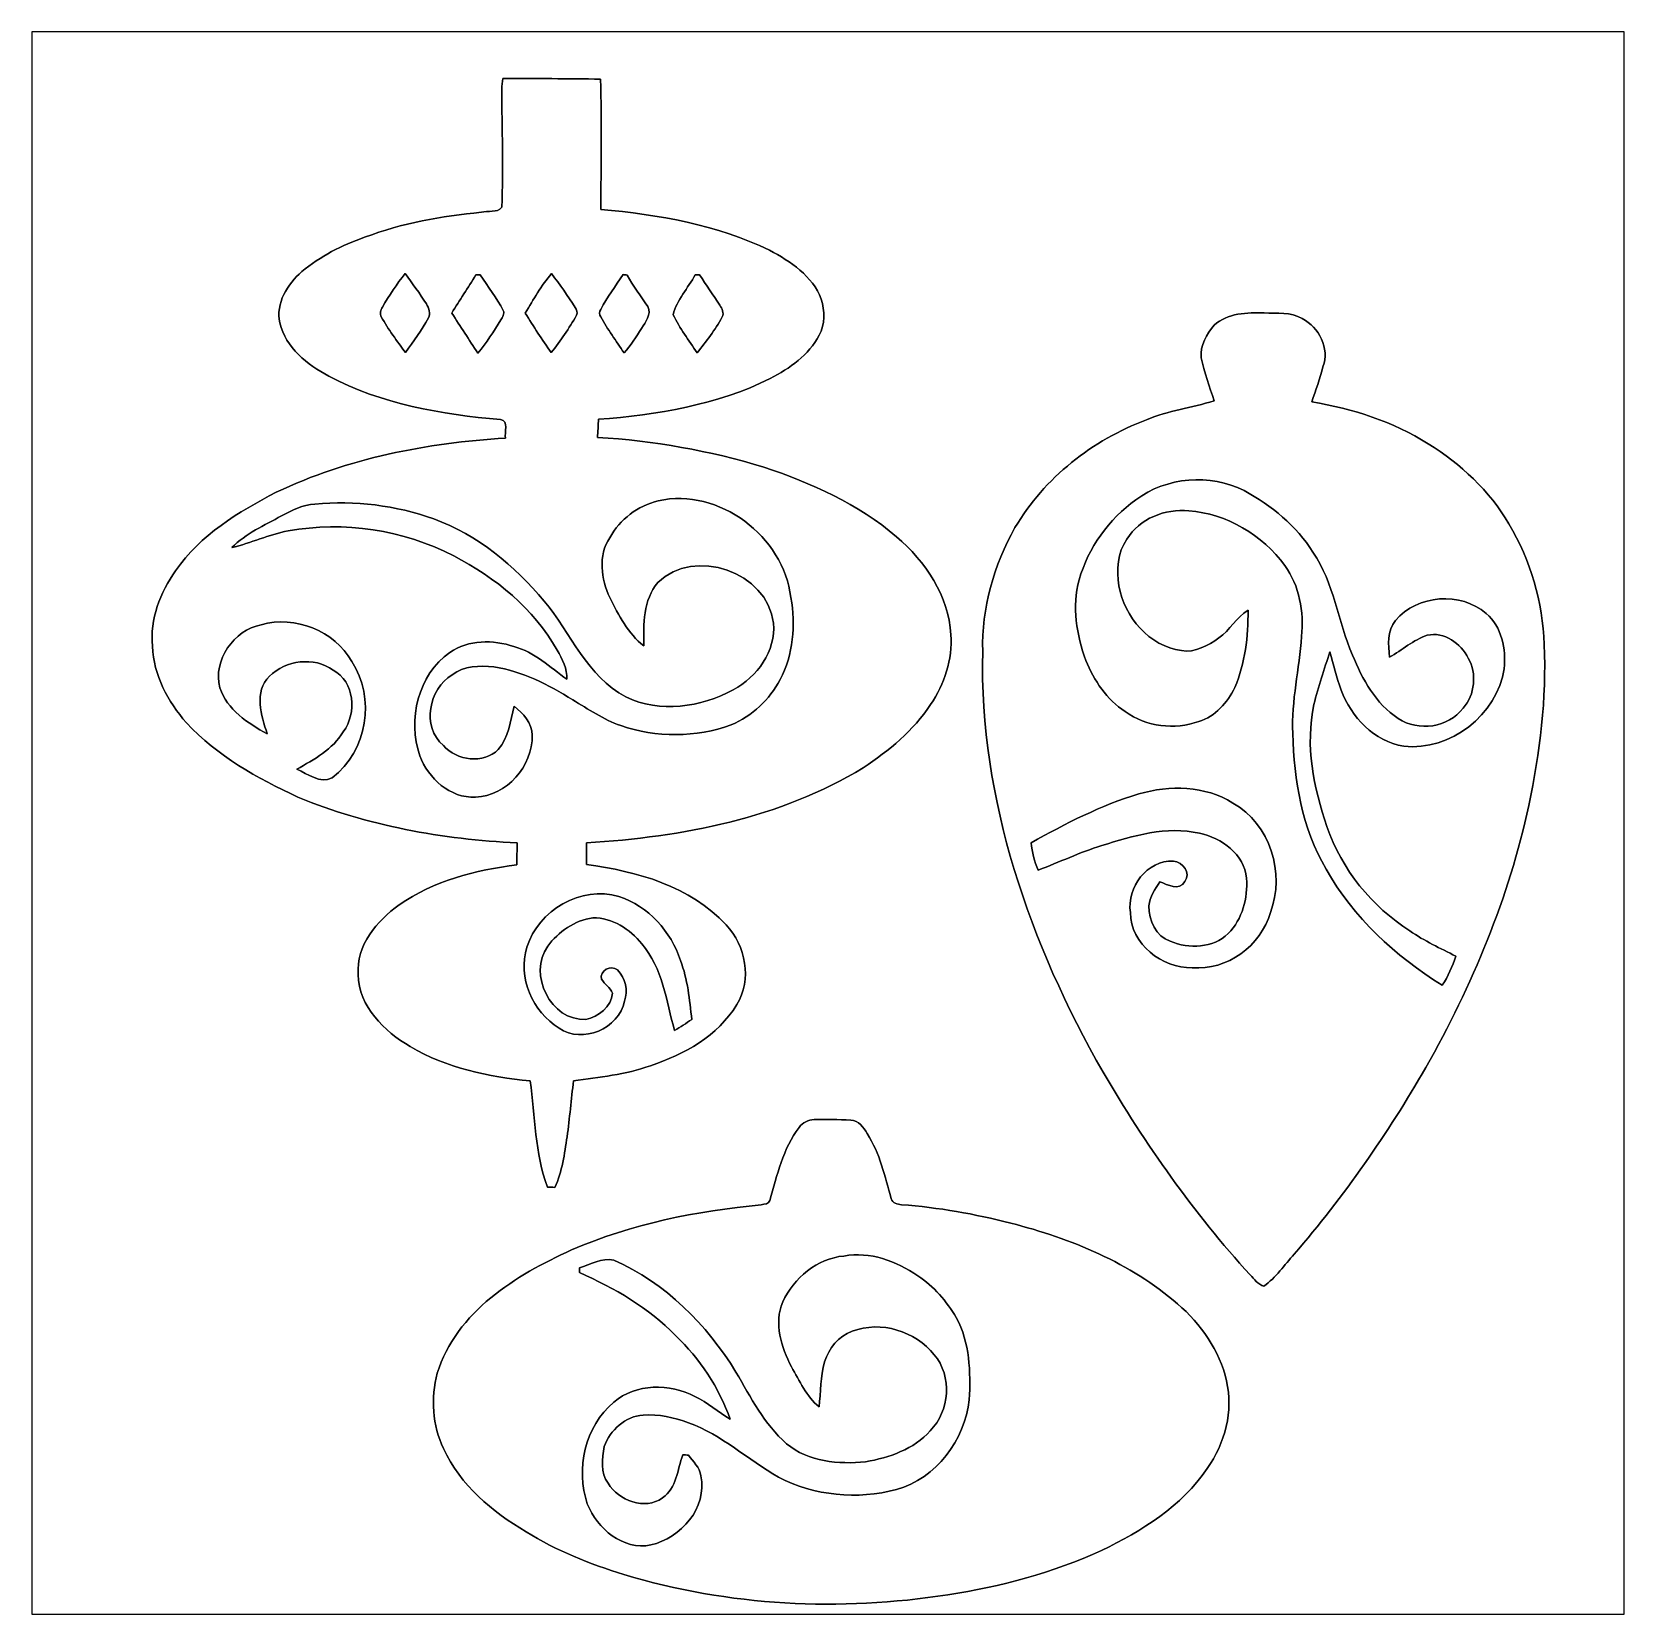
# Model space of a CAD drawing. Header units: centimetres. Extents: x -16.8 to 16.8, y -16.7 to 16.7.
import ezdxf

# ---------------------------------------------------------------- set-up
doc = ezdxf.new("R2010")
doc.units = ezdxf.units.CM
doc.header["$MEASUREMENT"] = 0
doc.layers.add('Layer 1', color=7, linetype='Continuous')

msp = doc.modelspace()

# ---------------------------------------------------------------- linework, layer by layer
at = {"layer": 'Layer 1', "color": 7}
for points, knots in [([(-16.77458, 16.66875), (-16.77458, 16.66875), (16.77458, 16.66875), (16.77458, 16.66875), (16.77458, 16.66875), (16.77458, 16.66875), (16.77458, -16.66875), (16.77458, -16.66875), (16.77458, -16.66875), (16.77458, -16.66875), (-16.77458, -16.66875), (-16.77458, -16.66875), (-16.77458, -16.66875), (-16.77458, -16.66875), (-16.77458, 16.66875), (-16.77458, 16.66875), (-16.77458, 16.66875), (-16.77458, 16.66875), (-16.77458, 16.66875), (-16.77458, 16.66875)], [0, 0, 0, 0, 0.16666667, 0.16666667, 0.16666667, 0.16666667, 0.33333333, 0.33333333, 0.33333333, 0.33333333, 0.5, 0.5, 0.5, 0.5, 0.66666667, 0.66666667, 0.66666667, 0.66666667, 1, 1, 1, 1]), ([(-6.84918, 15.68415), (-6.86188, 15.60971), (-6.87423, 15.53492), (-6.87423, 15.45943), (-6.87423, 15.45943), (-6.87176, 14.63111), (-6.83507, 13.80208), (-6.87282, 12.97446), (-6.87282, 12.97446), (-6.96842, 12.84182), (-7.1695, 12.91308), (-7.30321, 12.86651), (-7.30321, 12.86651), (-8.13929, 12.78467), (-8.97537, 12.64214), (-9.76242, 12.33981), (-9.76242, 12.33981), (-10.24255, 12.1793), (-10.69375, 11.93447), (-11.08886, 11.61803), (-11.08886, 11.61803), (-11.38273, 11.35204), (-11.64555, 10.94846), (-11.5503, 10.53536), (-11.5503, 10.53536), (-11.42436, 10.01183), (-10.96963, 9.658), (-10.51807, 9.41529), (-10.51807, 9.41529), (-9.40858, 8.82332), (-8.14176, 8.61166), (-6.9028, 8.49947), (-6.9028, 8.49947), (-6.71865, 8.47372), (-6.82202, 8.22043), (-6.79344, 8.10895), (-6.79344, 8.10895), (-8.44973, 8.0077), (-10.11908, 7.68844), (-11.62368, 6.96736), (-11.62368, 6.96736), (-12.42378, 6.55814), (-13.22388, 6.06637), (-13.74634, 5.31566), (-13.74634, 5.31566), (-14.06454, 4.85246), (-14.29279, 4.29436), (-14.23035, 3.72251), (-14.23035, 3.72251), (-14.21377, 3.11432), (-13.90474, 2.56081), (-13.5188, 2.10891), (-13.5188, 2.10891), (-12.86722, 1.41182), (-12.02408, 0.94121), (-11.16718, 0.54434), (-11.16718, 0.54434), (-9.70562, -0.06138), (-8.12659, -0.33973), (-6.55179, -0.42122), (-6.55179, -0.42122), (-6.55144, -0.57468), (-6.55391, -0.72813), (-6.55567, -0.88265), (-6.55567, -0.88265), (-7.42597, -0.98954), (-8.30827, -1.21708), (-9.0357, -1.72508), (-9.0357, -1.72508), (-9.50136, -2.06375), (-9.94657, -2.57916), (-9.89859, -3.19299), (-9.89859, -3.19299), (-9.88801, -3.86539), (-9.34791, -4.39279), (-8.80181, -4.70994), (-8.80181, -4.70994), (-8.0391, -5.16184), (-7.15081, -5.35023), (-6.27627, -5.43243), (-6.27627, -5.43243), (-6.16338, -6.17749), (-6.18455, -6.95925), (-5.90726, -7.66939), (-5.90726, -7.66939), (-5.85752, -7.67186), (-5.80778, -7.67433), (-5.75804, -7.67715), (-5.75804, -7.67715), (-5.594, -7.34413), (-5.55625, -6.97054), (-5.49663, -6.60929), (-5.49663, -6.60929), (-5.44548, -6.217), (-5.40773, -5.82295), (-5.36293, -5.42996), (-5.36293, -5.42996), (-4.81824, -5.3534), (-4.26403, -5.30331), (-3.74333, -5.11351), (-3.74333, -5.11351), (-3.03107, -4.87962), (-2.31916, -4.48698), (-1.92334, -3.82693), (-1.92334, -3.82693), (-1.59844, -3.29918), (-1.72791, -2.5841), (-2.14771, -2.14701), (-2.14771, -2.14701), (-2.89631, -1.32962), (-4.02519, -1.01494), (-5.08882, -0.87701), (-5.08882, -0.87701), (-5.08988, -0.72425), (-5.08917, -0.5715), (-5.0867, -0.41981), (-5.0867, -0.41981), (-3.06881, -0.29351), (-1.00542, 0.09984), (0.7433, 1.16381), (0.7433, 1.16381), (1.28411, 1.52471), (1.80022, 1.94698), (2.16147, 2.49484), (2.16147, 2.49484), (2.44828, 2.92664), (2.62819, 3.44452), (2.58833, 3.96769), (2.58833, 3.96769), (2.55129, 4.78649), (2.04964, 5.5118), (1.44251, 6.02968), (1.44251, 6.02968), (0.63676, 6.72888), (-0.35454, 7.15927), (-1.35467, 7.50006), (-1.35467, 7.50006), (-2.49238, 7.84296), (-3.66889, 8.05392), (-4.85528, 8.12412), (-4.85528, 8.12412), (-4.85069, 8.21937), (-4.84117, 8.40987), (-4.83658, 8.50512), (-4.83658, 8.50512), (-3.59728, 8.60072), (-2.33856, 8.80569), (-1.21638, 9.36519), (-1.21638, 9.36519), (-0.80821, 9.57756), (-0.40569, 9.85802), (-0.18768, 10.27606), (-0.18768, 10.27606), (-0.05574, 10.50537), (-0.06809, 10.79182), (-0.14076, 11.03877), (-0.14076, 11.03877), (-0.32632, 11.52842), (-0.79093, 11.82829), (-1.23119, 12.06676), (-1.23119, 12.06676), (-2.33892, 12.60581), (-3.57011, 12.81853), (-4.7879, 12.92895), (-4.7879, 12.92895), (-4.77943, 13.84335), (-4.76991, 14.75775), (-4.79143, 15.67215), (-4.79143, 15.67215), (-5.47723, 15.68873), (-6.16338, 15.67886), (-6.84918, 15.68415), (-6.84918, 15.68415), (-6.84918, 15.68415), (-6.84918, 15.68415), (-6.84918, 15.68415)], [0, 0, 0, 0, 0.02222222, 0.02222222, 0.02222222, 0.02222222, 0.04444444, 0.04444444, 0.04444444, 0.04444444, 0.06666667, 0.06666667, 0.06666667, 0.06666667, 0.08888889, 0.08888889, 0.08888889, 0.08888889, 0.11111111, 0.11111111, 0.11111111, 0.11111111, 0.13333333, 0.13333333, 0.13333333, 0.13333333, 0.15555556, 0.15555556, 0.15555556, 0.15555556, 0.17777778, 0.17777778, 0.17777778, 0.17777778, 0.2, 0.2, 0.2, 0.2, 0.22222222, 0.22222222, 0.22222222, 0.22222222, 0.24444444, 0.24444444, 0.24444444, 0.24444444, 0.26666667, 0.26666667, 0.26666667, 0.26666667, 0.28888889, 0.28888889, 0.28888889, 0.28888889, 0.31111111, 0.31111111, 0.31111111, 0.31111111, 0.33333333, 0.33333333, 0.33333333, 0.33333333, 0.35555556, 0.35555556, 0.35555556, 0.35555556, 0.37777778, 0.37777778, 0.37777778, 0.37777778, 0.4, 0.4, 0.4, 0.4, 0.42222222, 0.42222222, 0.42222222, 0.42222222, 0.44444444, 0.44444444, 0.44444444, 0.44444444, 0.46666667, 0.46666667, 0.46666667, 0.46666667, 0.48888889, 0.48888889, 0.48888889, 0.48888889, 0.51111111, 0.51111111, 0.51111111, 0.51111111, 0.53333333, 0.53333333, 0.53333333, 0.53333333, 0.55555556, 0.55555556, 0.55555556, 0.55555556, 0.57777778, 0.57777778, 0.57777778, 0.57777778, 0.6, 0.6, 0.6, 0.6, 0.62222222, 0.62222222, 0.62222222, 0.62222222, 0.64444444, 0.64444444, 0.64444444, 0.64444444, 0.66666667, 0.66666667, 0.66666667, 0.66666667, 0.68888889, 0.68888889, 0.68888889, 0.68888889, 0.71111111, 0.71111111, 0.71111111, 0.71111111, 0.73333333, 0.73333333, 0.73333333, 0.73333333, 0.75555556, 0.75555556, 0.75555556, 0.75555556, 0.77777778, 0.77777778, 0.77777778, 0.77777778, 0.8, 0.8, 0.8, 0.8, 0.82222222, 0.82222222, 0.82222222, 0.82222222, 0.84444444, 0.84444444, 0.84444444, 0.84444444, 0.86666667, 0.86666667, 0.86666667, 0.86666667, 0.88888889, 0.88888889, 0.88888889, 0.88888889, 0.91111111, 0.91111111, 0.91111111, 0.91111111, 0.93333333, 0.93333333, 0.93333333, 0.93333333, 0.95555556, 0.95555556, 0.95555556, 0.95555556, 1, 1, 1, 1]), ([(-9.38812, 10.86944), (-9.24595, 11.11673), (-9.08544, 11.3538), (-8.91046, 11.57922), (-8.91046, 11.57922), (-8.75877, 11.3665), (-8.59931, 11.15836), (-8.46279, 10.93541), (-8.46279, 10.93541), (-8.41375, 10.85074), (-8.35872, 10.73256), (-8.41798, 10.64048), (-8.41798, 10.64048), (-8.56298, 10.38789), (-8.72949, 10.14836), (-8.90129, 9.91341), (-8.90129, 9.91341), (-9.08368, 10.154), (-9.26253, 10.39918), (-9.41211, 10.66165), (-9.41211, 10.66165), (-9.45268, 10.72868), (-9.42164, 10.80735), (-9.38812, 10.86944)], [0, 0, 0, 0, 0.14285714, 0.14285714, 0.14285714, 0.14285714, 0.28571429, 0.28571429, 0.28571429, 0.28571429, 0.42857143, 0.42857143, 0.42857143, 0.42857143, 0.57142857, 0.57142857, 0.57142857, 0.57142857, 0.71428571, 0.71428571, 0.71428571, 0.71428571, 1, 1, 1, 1]), ([(-7.41821, 11.54818), (-7.39563, 11.54889), (-7.35083, 11.54959), (-7.32861, 11.5503), (-7.32861, 11.5503), (-7.16703, 11.29912), (-6.98218, 11.06205), (-6.84142, 10.79853), (-6.84142, 10.79853), (-6.80438, 10.72868), (-6.8647, 10.65812), (-6.89293, 10.59886), (-6.89293, 10.59886), (-7.03933, 10.35614), (-7.19631, 10.11802), (-7.37799, 9.90036), (-7.37799, 9.90036), (-7.56179, 10.18117), (-7.74453, 10.46304), (-7.92727, 10.7442), (-7.92727, 10.7442), (-7.76005, 11.01372), (-7.58578, 11.27901), (-7.41821, 11.54818)], [0, 0, 0, 0, 0.14285714, 0.14285714, 0.14285714, 0.14285714, 0.28571429, 0.28571429, 0.28571429, 0.28571429, 0.42857143, 0.42857143, 0.42857143, 0.42857143, 0.57142857, 0.57142857, 0.57142857, 0.57142857, 0.71428571, 0.71428571, 0.71428571, 0.71428571, 1, 1, 1, 1]), ([(-6.37752, 10.74491), (-6.20571, 11.02924), (-6.04238, 11.32311), (-5.8233, 11.57534), (-5.8233, 11.57534), (-5.65256, 11.34145), (-5.48005, 11.10791), (-5.32694, 10.86167), (-5.32694, 10.86167), (-5.30049, 10.81299), (-5.26274, 10.75196), (-5.30013, 10.69834), (-5.30013, 10.69834), (-5.45148, 10.42035), (-5.63774, 10.16282), (-5.83001, 9.91235), (-5.83001, 9.91235), (-6.02086, 10.18399), (-6.20713, 10.45951), (-6.37752, 10.74491)], [0, 0, 0, 0, 0.16666667, 0.16666667, 0.16666667, 0.16666667, 0.33333333, 0.33333333, 0.33333333, 0.33333333, 0.5, 0.5, 0.5, 0.5, 0.66666667, 0.66666667, 0.66666667, 0.66666667, 1, 1, 1, 1]), ([(-4.318, 11.55347), (-4.29613, 11.551), (-4.25203, 11.54642), (-4.23016, 11.54395), (-4.23016, 11.54395), (-4.10916, 11.30759), (-3.93383, 11.1058), (-3.79871, 10.87861), (-3.79871, 10.87861), (-3.70699, 10.71174), (-3.85022, 10.55829), (-3.92642, 10.42), (-3.92642, 10.42), (-4.04601, 10.24608), (-4.15149, 10.05981), (-4.29542, 9.90388), (-4.29542, 9.90388), (-4.46334, 10.15471), (-4.64079, 10.39989), (-4.78931, 10.66271), (-4.78931, 10.66271), (-4.81965, 10.71104), (-4.81683, 10.77242), (-4.78896, 10.82111), (-4.78896, 10.82111), (-4.65384, 11.07899), (-4.47816, 11.31111), (-4.318, 11.55347)], [0, 0, 0, 0, 0.125, 0.125, 0.125, 0.125, 0.25, 0.25, 0.25, 0.25, 0.375, 0.375, 0.375, 0.375, 0.5, 0.5, 0.5, 0.5, 0.625, 0.625, 0.625, 0.625, 0.75, 0.75, 0.75, 0.75, 1, 1, 1, 1]), ([(-2.79612, 11.54853), (-2.77354, 11.54889), (-2.72874, 11.54924), (-2.70651, 11.54924), (-2.70651, 11.54924), (-2.56858, 11.33404), (-2.41829, 11.12732), (-2.2793, 10.91248), (-2.2793, 10.91248), (-2.23555, 10.8391), (-2.18228, 10.74702), (-2.2292, 10.66165), (-2.2292, 10.66165), (-2.37984, 10.39283), (-2.56293, 10.14201), (-2.75908, 9.90494), (-2.75908, 9.90494), (-2.93264, 10.16917), (-3.12279, 10.42529), (-3.26249, 10.70927), (-3.26249, 10.70927), (-3.1817, 11.02148), (-2.95204, 11.2716), (-2.79612, 11.54853)], [0, 0, 0, 0, 0.14285714, 0.14285714, 0.14285714, 0.14285714, 0.28571429, 0.28571429, 0.28571429, 0.28571429, 0.42857143, 0.42857143, 0.42857143, 0.42857143, 0.57142857, 0.57142857, 0.57142857, 0.57142857, 0.71428571, 0.71428571, 0.71428571, 0.71428571, 1, 1, 1, 1]), ([(8.13823, 10.48844), (7.97419, 10.30464), (7.83625, 10.05805), (7.86412, 9.80264), (7.86412, 9.80264), (7.92727, 9.4929), (8.04016, 9.19621), (8.13435, 8.89494), (8.13435, 8.89494), (7.66445, 8.74501), (7.16703, 8.6935), (6.71266, 8.49312), (6.71266, 8.49312), (5.57107, 8.0705), (4.56071, 7.27463), (3.93947, 6.22265), (3.93947, 6.22265), (3.49673, 5.43172), (3.23144, 4.5272), (3.25931, 3.61597), (3.25931, 3.61597), (3.18523, 0.48613), (4.25909, -2.55764), (5.79508, -5.24686), (5.79508, -5.24686), (6.68408, -6.76804), (7.70714, -8.21655), (8.89423, -9.52041), (8.89423, -9.52041), (8.98349, -9.60367), (9.05616, -9.72714), (9.18386, -9.75607), (9.18386, -9.75607), (9.43857, -9.57756), (9.61602, -9.31086), (9.82345, -9.08297), (9.82345, -9.08297), (10.87332, -7.868), (11.79089, -6.54191), (12.59734, -5.15479), (12.59734, -5.15479), (13.56607, -3.42371), (14.35312, -1.57586), (14.76446, 0.37042), (14.76446, 0.37042), (15.00399, 1.48237), (15.13911, 2.62326), (15.09113, 3.76167), (15.09113, 3.76167), (15.05832, 4.65279), (14.80573, 5.53649), (14.34747, 6.30202), (14.34747, 6.30202), (13.93825, 6.99946), (13.32936, 7.56497), (12.64638, 7.98936), (12.64638, 7.98936), (11.90801, 8.46349), (11.05464, 8.72243), (10.19634, 8.87483), (10.19634, 8.87483), (10.27042, 9.12177), (10.36849, 9.36131), (10.42882, 9.61249), (10.42882, 9.61249), (10.57698, 9.99561), (10.3445, 10.4461), (9.99349, 10.62708), (9.99349, 10.62708), (9.75325, 10.77066), (9.45621, 10.73291), (9.18986, 10.74879), (9.18986, 10.74879), (8.82862, 10.75126), (8.42116, 10.74984), (8.13823, 10.48844), (8.13823, 10.48844), (8.13823, 10.48844), (8.13823, 10.48844), (8.13823, 10.48844)], [0, 0, 0, 0, 0.04761905, 0.04761905, 0.04761905, 0.04761905, 0.0952381, 0.0952381, 0.0952381, 0.0952381, 0.14285714, 0.14285714, 0.14285714, 0.14285714, 0.19047619, 0.19047619, 0.19047619, 0.19047619, 0.23809524, 0.23809524, 0.23809524, 0.23809524, 0.28571429, 0.28571429, 0.28571429, 0.28571429, 0.33333333, 0.33333333, 0.33333333, 0.33333333, 0.38095238, 0.38095238, 0.38095238, 0.38095238, 0.42857143, 0.42857143, 0.42857143, 0.42857143, 0.47619048, 0.47619048, 0.47619048, 0.47619048, 0.52380952, 0.52380952, 0.52380952, 0.52380952, 0.57142857, 0.57142857, 0.57142857, 0.57142857, 0.61904762, 0.61904762, 0.61904762, 0.61904762, 0.66666667, 0.66666667, 0.66666667, 0.66666667, 0.71428571, 0.71428571, 0.71428571, 0.71428571, 0.76190476, 0.76190476, 0.76190476, 0.76190476, 0.80952381, 0.80952381, 0.80952381, 0.80952381, 0.85714286, 0.85714286, 0.85714286, 0.85714286, 0.9047619, 0.9047619, 0.9047619, 0.9047619, 1, 1, 1, 1]), ([(-3.57787, 6.78991), (-2.29094, 7.06861), (-0.93521, 6.04097), (-0.78317, 4.75051), (-0.78317, 4.75051), (-0.67804, 4.16983), (-0.73201, 3.54824), (-1.00894, 3.02154), (-1.00894, 3.02154), (-1.22978, 2.60032), (-1.59773, 2.25354), (-2.03729, 2.06939), (-2.03729, 2.06939), (-2.78024, 1.79282), (-3.61985, 1.79705), (-4.36809, 2.05317), (-4.36809, 2.05317), (-4.73216, 2.17699), (-5.05072, 2.39924), (-5.37845, 2.59433), (-5.37845, 2.59433), (-5.88963, 2.91571), (-6.43961, 3.19581), (-7.04286, 3.2893), (-7.04286, 3.2893), (-7.33919, 3.31435), (-7.67397, 3.31752), (-7.91845, 3.11997), (-7.91845, 3.11997), (-8.41446, 2.82646), (-8.56721, 2.02777), (-8.10472, 1.63266), (-8.10472, 1.63266), (-7.82638, 1.31233), (-7.25452, 1.23402), (-6.9469, 1.5494), (-6.9469, 1.5494), (-6.725, 1.79846), (-6.69396, 2.15018), (-6.61458, 2.46098), (-6.61458, 2.46098), (-6.42338, 2.30611), (-6.23923, 2.11314), (-6.23182, 1.84961), (-6.23182, 1.84961), (-6.22265, 1.19662), (-6.76593, 0.57468), (-7.42633, 0.54363), (-7.42633, 0.54363), (-7.96431, 0.52176), (-8.41763, 0.93945), (-8.60319, 1.41676), (-8.60319, 1.41676), (-8.85649, 2.17276), (-8.64376, 3.12632), (-7.96713, 3.59304), (-7.96713, 3.59304), (-7.57767, 3.86397), (-7.05344, 3.86786), (-6.6167, 3.71651), (-6.6167, 3.71651), (-6.18243, 3.60504), (-5.85717, 3.27801), (-5.49945, 3.02719), (-5.49945, 3.02719), (-5.49346, 3.25049), (-5.59717, 3.45511), (-5.70794, 3.64208), (-5.70794, 3.64208), (-6.19901, 4.5145), (-7.00476, 5.17278), (-7.88494, 5.62575), (-7.88494, 5.62575), (-8.9475, 6.18067), (-10.19387, 6.36587), (-11.3732, 6.15386), (-11.3732, 6.15386), (-11.78207, 6.08013), (-12.16025, 5.89915), (-12.56277, 5.80143), (-12.56277, 5.80143), (-12.26749, 6.102), (-11.87591, 6.26921), (-11.51326, 6.47065), (-11.51326, 6.47065), (-11.29136, 6.58142), (-11.0677, 6.71195), (-10.81264, 6.71795), (-10.81264, 6.71795), (-9.96774, 6.79838), (-9.10484, 6.69361), (-8.30545, 6.4075), (-8.30545, 6.4075), (-7.38152, 6.0706), (-6.60365, 5.42255), (-5.97817, 4.67572), (-5.97817, 4.67572), (-5.41514, 3.99838), (-5.07824, 3.08187), (-4.25803, 2.65747), (-4.25803, 2.65747), (-3.54365, 2.3114), (-2.67511, 2.43628), (-1.99496, 2.80564), (-1.99496, 2.80564), (-1.49543, 3.08328), (-1.09255, 3.61562), (-1.149, 4.21217), (-1.149, 4.21217), (-1.27635, 5.29096), (-2.81481, 5.82013), (-3.58493, 5.06695), (-3.58493, 5.06695), (-3.8989, 4.70041), (-3.88514, 4.18465), (-3.88161, 3.72921), (-3.88161, 3.72921), (-4.21146, 3.99556), (-4.41113, 4.37833), (-4.59916, 4.74909), (-4.59916, 4.74909), (-4.77626, 5.13362), (-4.85175, 5.63986), (-4.5974, 6.00816), (-4.5974, 6.00816), (-4.38926, 6.39974), (-4.00403, 6.68055), (-3.57787, 6.78991)], [0, 0, 0, 0, 0.03030303, 0.03030303, 0.03030303, 0.03030303, 0.06060606, 0.06060606, 0.06060606, 0.06060606, 0.09090909, 0.09090909, 0.09090909, 0.09090909, 0.12121212, 0.12121212, 0.12121212, 0.12121212, 0.15151515, 0.15151515, 0.15151515, 0.15151515, 0.18181818, 0.18181818, 0.18181818, 0.18181818, 0.21212121, 0.21212121, 0.21212121, 0.21212121, 0.24242424, 0.24242424, 0.24242424, 0.24242424, 0.27272727, 0.27272727, 0.27272727, 0.27272727, 0.3030303, 0.3030303, 0.3030303, 0.3030303, 0.33333333, 0.33333333, 0.33333333, 0.33333333, 0.36363636, 0.36363636, 0.36363636, 0.36363636, 0.39393939, 0.39393939, 0.39393939, 0.39393939, 0.42424242, 0.42424242, 0.42424242, 0.42424242, 0.45454545, 0.45454545, 0.45454545, 0.45454545, 0.48484848, 0.48484848, 0.48484848, 0.48484848, 0.51515152, 0.51515152, 0.51515152, 0.51515152, 0.54545455, 0.54545455, 0.54545455, 0.54545455, 0.57575758, 0.57575758, 0.57575758, 0.57575758, 0.60606061, 0.60606061, 0.60606061, 0.60606061, 0.63636364, 0.63636364, 0.63636364, 0.63636364, 0.66666667, 0.66666667, 0.66666667, 0.66666667, 0.6969697, 0.6969697, 0.6969697, 0.6969697, 0.72727273, 0.72727273, 0.72727273, 0.72727273, 0.75757576, 0.75757576, 0.75757576, 0.75757576, 0.78787879, 0.78787879, 0.78787879, 0.78787879, 0.81818182, 0.81818182, 0.81818182, 0.81818182, 0.84848485, 0.84848485, 0.84848485, 0.84848485, 0.87878788, 0.87878788, 0.87878788, 0.87878788, 0.90909091, 0.90909091, 0.90909091, 0.90909091, 0.93939394, 0.93939394, 0.93939394, 0.93939394, 1, 1, 1, 1]), ([(6.48617, 6.81179), (7.13281, 7.28768), (8.04968, 7.37306), (8.76617, 7.00229), (8.76617, 7.00229), (9.34473, 6.69572), (9.86578, 6.26039), (10.21856, 5.70336), (10.21856, 5.70336), (10.66341, 5.05389), (10.74526, 4.24956), (11.05006, 3.53801), (11.05006, 3.53801), (11.26067, 3.02789), (11.54077, 2.51636), (12.01173, 2.20239), (12.01173, 2.20239), (12.44, 1.91841), (13.07077, 2.00695), (13.38227, 2.42147), (13.38227, 2.42147), (13.63239, 2.70404), (13.67437, 3.14643), (13.48987, 3.47345), (13.48987, 3.47345), (13.33465, 3.78566), (12.98399, 4.03684), (12.62345, 3.95676), (12.62345, 3.95676), (12.33241, 3.8541), (12.09428, 3.64666), (11.83111, 3.49215), (11.83111, 3.49215), (11.80465, 3.75849), (11.77008, 4.04742), (11.95881, 4.26791), (11.95881, 4.26791), (12.4146, 4.81013), (13.33535, 4.88244), (13.86875, 4.41396), (13.86875, 4.41396), (14.19613, 4.13456), (14.28926, 3.66219), (14.24693, 3.25155), (14.24693, 3.25155), (14.09559, 2.28177), (13.11169, 1.50389), (12.12991, 1.61925), (12.12991, 1.61925), (11.50056, 1.71485), (11.03136, 2.23061), (10.81017, 2.80141), (10.81017, 2.80141), (10.71809, 3.06564), (10.65001, 3.33692), (10.57451, 3.60574), (10.57451, 3.60574), (10.4581, 3.23815), (10.32722, 2.87408), (10.23655, 2.49872), (10.23655, 2.49872), (10.05311, 1.63583), (10.22985, 0.74436), (10.51313, -0.0762), (10.51313, -0.0762), (10.82005, -0.98143), (11.45928, -1.75966), (12.2615, -2.27365), (12.2615, -2.27365), (12.56312, -2.48779), (12.90249, -2.63631), (13.22811, -2.80917), (13.22811, -2.80917), (13.15226, -3.02084), (13.07112, -3.23462), (12.93954, -3.41877), (12.93954, -3.41877), (11.95317, -2.80317), (11.0677, -1.99178), (10.49514, -0.96979), (10.49514, -0.96979), (9.98044, -0.11359), (9.82416, 0.90276), (9.79276, 1.88701), (9.79276, 1.88701), (9.76277, 2.57422), (9.92928, 3.24908), (9.97691, 3.93171), (9.97691, 3.93171), (10.03124, 4.44747), (9.93563, 5.00027), (9.62237, 5.42431), (9.62237, 5.42431), (9.15564, 6.07201), (8.39964, 6.51722), (7.6013, 6.57648), (7.6013, 6.57648), (7.10565, 6.62764), (6.56026, 6.41667), (6.29814, 5.97853), (6.29814, 5.97853), (6.09212, 5.69948), (6.08189, 5.32659), (6.12669, 4.99639), (6.12669, 4.99639), (6.25228, 4.34305), (6.76063, 3.72075), (7.44784, 3.63502), (7.44784, 3.63502), (7.73571, 3.57505), (8.0077, 3.74685), (8.23701, 3.8989), (8.23701, 3.8989), (8.47055, 4.06224), (8.6046, 4.33388), (8.84943, 4.4831), (8.84943, 4.4831), (8.8586, 3.92959), (8.78346, 3.36938), (8.57321, 2.85468), (8.57321, 2.85468), (8.41551, 2.54), (8.16257, 2.23908), (7.81297, 2.13819), (7.81297, 2.13819), (7.30179, 1.96074), (6.70384, 2.02494), (6.26357, 2.34774), (6.26357, 2.34774), (5.87163, 2.59786), (5.60917, 3.0032), (5.42996, 3.42336), (5.42996, 3.42336), (5.24404, 3.96275), (5.12939, 4.55895), (5.29131, 5.12022), (5.29131, 5.12022), (5.4804, 5.79826), (5.91679, 6.4008), (6.48617, 6.81179)], [0, 0, 0, 0, 0.02777778, 0.02777778, 0.02777778, 0.02777778, 0.05555556, 0.05555556, 0.05555556, 0.05555556, 0.08333333, 0.08333333, 0.08333333, 0.08333333, 0.11111111, 0.11111111, 0.11111111, 0.11111111, 0.13888889, 0.13888889, 0.13888889, 0.13888889, 0.16666667, 0.16666667, 0.16666667, 0.16666667, 0.19444444, 0.19444444, 0.19444444, 0.19444444, 0.22222222, 0.22222222, 0.22222222, 0.22222222, 0.25, 0.25, 0.25, 0.25, 0.27777778, 0.27777778, 0.27777778, 0.27777778, 0.30555556, 0.30555556, 0.30555556, 0.30555556, 0.33333333, 0.33333333, 0.33333333, 0.33333333, 0.36111111, 0.36111111, 0.36111111, 0.36111111, 0.38888889, 0.38888889, 0.38888889, 0.38888889, 0.41666667, 0.41666667, 0.41666667, 0.41666667, 0.44444444, 0.44444444, 0.44444444, 0.44444444, 0.47222222, 0.47222222, 0.47222222, 0.47222222, 0.5, 0.5, 0.5, 0.5, 0.52777778, 0.52777778, 0.52777778, 0.52777778, 0.55555556, 0.55555556, 0.55555556, 0.55555556, 0.58333333, 0.58333333, 0.58333333, 0.58333333, 0.61111111, 0.61111111, 0.61111111, 0.61111111, 0.63888889, 0.63888889, 0.63888889, 0.63888889, 0.66666667, 0.66666667, 0.66666667, 0.66666667, 0.69444444, 0.69444444, 0.69444444, 0.69444444, 0.72222222, 0.72222222, 0.72222222, 0.72222222, 0.75, 0.75, 0.75, 0.75, 0.77777778, 0.77777778, 0.77777778, 0.77777778, 0.80555556, 0.80555556, 0.80555556, 0.80555556, 0.83333333, 0.83333333, 0.83333333, 0.83333333, 0.86111111, 0.86111111, 0.86111111, 0.86111111, 0.88888889, 0.88888889, 0.88888889, 0.88888889, 0.91666667, 0.91666667, 0.91666667, 0.91666667, 0.94444444, 0.94444444, 0.94444444, 0.94444444, 1, 1, 1, 1]), ([(-11.94153, 4.17724), (-11.23209, 4.37797), (-10.39671, 4.05342), (-10.03582, 3.40501), (-10.03582, 3.40501), (-9.52641, 2.64478), (-9.71021, 1.50601), (-10.4461, 0.95462), (-10.4461, 0.95462), (-10.70398, 0.81703), (-10.95939, 1.03576), (-11.19117, 1.13277), (-11.19117, 1.13277), (-10.82604, 1.33879), (-10.43587, 1.55152), (-10.21221, 1.92193), (-10.21221, 1.92193), (-9.92399, 2.31352), (-9.97232, 2.98168), (-10.42776, 3.22298), (-10.42776, 3.22298), (-10.82922, 3.51014), (-11.42471, 3.43112), (-11.77043, 3.09174), (-11.77043, 3.09174), (-12.09993, 2.76154), (-11.94082, 2.26413), (-11.81594, 1.8796), (-11.81594, 1.8796), (-12.2234, 2.1015), (-12.65802, 2.38795), (-12.81465, 2.8508), (-12.81465, 2.8508), (-12.96705, 3.42653), (-12.51656, 4.06506), (-11.94153, 4.17724)], [0, 0, 0, 0, 0.1, 0.1, 0.1, 0.1, 0.2, 0.2, 0.2, 0.2, 0.3, 0.3, 0.3, 0.3, 0.4, 0.4, 0.4, 0.4, 0.5, 0.5, 0.5, 0.5, 0.6, 0.6, 0.6, 0.6, 0.7, 0.7, 0.7, 0.7, 0.8, 0.8, 0.8, 0.8, 1, 1, 1, 1]), ([(6.54756, 0.61313), (7.20055, 0.79692), (7.94279, 0.79128), (8.53158, 0.4191), (8.53158, 0.4191), (9.31122, -0.01799), (9.63859, -1.06257), (9.32215, -1.88383), (9.32215, -1.88383), (9.11684, -2.58516), (8.41481, -3.11538), (7.67327, -3.04835), (7.67327, -3.04835), (7.03615, -3.06141), (6.37857, -2.55094), (6.37187, -1.88595), (6.37187, -1.88595), (6.28862, -1.35502), (6.7243, -0.77858), (7.28027, -0.80292), (7.28027, -0.80292), (7.47607, -0.82374), (7.65422, -1.04704), (7.51628, -1.23437), (7.51628, -1.23437), (7.40128, -1.44533), (7.15574, -1.29681), (6.99382, -1.23896), (6.99382, -1.23896), (6.89116, -1.39488), (6.77686, -1.5554), (6.76099, -1.74872), (6.76099, -1.74872), (6.75146, -2.05246), (6.91056, -2.38725), (7.21219, -2.49061), (7.21219, -2.49061), (7.60448, -2.661), (8.11212, -2.63419), (8.43315, -2.3301), (8.43315, -2.3301), (8.73301, -2.026), (8.84696, -1.58291), (8.81909, -1.16558), (8.81909, -1.16558), (8.77076, -0.65617), (8.29522, -0.31327), (7.82567, -0.21731), (7.82567, -0.21731), (7.12929, -0.0575), (6.42832, -0.26882), (5.76827, -0.47731), (5.76827, -0.47731), (5.30825, -0.61524), (4.87609, -0.82726), (4.42595, -0.99166), (4.42595, -0.99166), (4.34587, -0.80857), (4.2986, -0.61348), (4.27743, -0.41487), (4.27743, -0.41487), (5.00697, -0.01693), (5.74781, 0.37465), (6.54756, 0.61313)], [0, 0, 0, 0, 0.05882353, 0.05882353, 0.05882353, 0.05882353, 0.11764706, 0.11764706, 0.11764706, 0.11764706, 0.17647059, 0.17647059, 0.17647059, 0.17647059, 0.23529412, 0.23529412, 0.23529412, 0.23529412, 0.29411765, 0.29411765, 0.29411765, 0.29411765, 0.35294118, 0.35294118, 0.35294118, 0.35294118, 0.41176471, 0.41176471, 0.41176471, 0.41176471, 0.47058824, 0.47058824, 0.47058824, 0.47058824, 0.52941176, 0.52941176, 0.52941176, 0.52941176, 0.58823529, 0.58823529, 0.58823529, 0.58823529, 0.64705882, 0.64705882, 0.64705882, 0.64705882, 0.70588235, 0.70588235, 0.70588235, 0.70588235, 0.76470588, 0.76470588, 0.76470588, 0.76470588, 0.82352941, 0.82352941, 0.82352941, 0.82352941, 0.88235294, 0.88235294, 0.88235294, 0.88235294, 1, 1, 1, 1]), ([(-6.34577, -2.61585), (-6.10306, -1.83691), (-5.20347, -1.31092), (-4.40584, -1.55011), (-4.40584, -1.55011), (-3.78389, -1.74801), (-3.30906, -2.28741), (-3.10656, -2.89877), (-3.10656, -2.89877), (-2.9591, -3.29671), (-2.91465, -3.72145), (-2.86985, -4.14055), (-2.86985, -4.14055), (-2.9905, -4.21816), (-3.11044, -4.29719), (-3.2318, -4.37339), (-3.2318, -4.37339), (-3.41171, -3.75073), (-3.47945, -3.05541), (-3.9243, -2.54882), (-3.9243, -2.54882), (-4.16983, -2.23238), (-4.54131, -1.9939), (-4.95371, -1.99954), (-4.95371, -1.99954), (-5.33718, -2.04858), (-5.68078, -2.28988), (-5.90515, -2.59786), (-5.90515, -2.59786), (-6.33236, -3.18135), (-5.83812, -4.17759), (-5.10223, -4.13844), (-5.10223, -4.13844), (-4.84046, -4.08023), (-4.55859, -3.87103), (-4.54025, -3.58458), (-4.54025, -3.58458), (-4.58929, -3.46569), (-4.70958, -3.39831), (-4.77308, -3.2893), (-4.77308, -3.2893), (-4.81436, -3.1115), (-4.57271, -2.9778), (-4.43759, -3.09668), (-4.43759, -3.09668), (-4.26861, -3.26108), (-4.20688, -3.53342), (-4.28696, -3.75638), (-4.28696, -3.75638), (-4.41008, -4.33388), (-5.16925, -4.66055), (-5.66526, -4.32435), (-5.66526, -4.32435), (-6.22653, -3.9811), (-6.53909, -3.25402), (-6.34577, -2.61585)], [0, 0, 0, 0, 0.06666667, 0.06666667, 0.06666667, 0.06666667, 0.13333333, 0.13333333, 0.13333333, 0.13333333, 0.2, 0.2, 0.2, 0.2, 0.26666667, 0.26666667, 0.26666667, 0.26666667, 0.33333333, 0.33333333, 0.33333333, 0.33333333, 0.4, 0.4, 0.4, 0.4, 0.46666667, 0.46666667, 0.46666667, 0.46666667, 0.53333333, 0.53333333, 0.53333333, 0.53333333, 0.6, 0.6, 0.6, 0.6, 0.66666667, 0.66666667, 0.66666667, 0.66666667, 0.73333333, 0.73333333, 0.73333333, 0.73333333, 0.8, 0.8, 0.8, 0.8, 0.86666667, 0.86666667, 0.86666667, 0.86666667, 1, 1, 1, 1]), ([(-0.29351, -6.2484), (-0.41487, -6.25616), (-0.53622, -6.30978), (-0.60713, -6.41209), (-0.60713, -6.41209), (-0.94756, -6.85941), (-1.07456, -7.42139), (-1.2259, -7.95126), (-1.2259, -7.95126), (-1.24284, -8.03099), (-1.34197, -8.02711), (-1.40476, -8.0451), (-1.40476, -8.0451), (-2.77107, -8.1728), (-4.13738, -8.44656), (-5.40103, -8.99442), (-5.40103, -8.99442), (-6.00463, -9.26465), (-6.59059, -9.58533), (-7.10494, -10.00407), (-7.10494, -10.00407), (-7.614, -10.41788), (-8.03734, -10.96081), (-8.23136, -11.59369), (-8.23136, -11.59369), (-8.37248, -12.11404), (-8.33367, -12.69083), (-8.09872, -13.17907), (-8.09872, -13.17907), (-7.74806, -13.95024), (-7.07602, -14.51222), (-6.36058, -14.93344), (-6.36058, -14.93344), (-5.72241, -15.33525), (-5.01474, -15.60865), (-4.29824, -15.83478), (-4.29824, -15.83478), (-2.09444, -16.49906), (0.25894, -16.6176), (2.52801, -16.25847), (2.52801, -16.25847), (3.64173, -16.09549), (4.73816, -15.79421), (5.76298, -15.32643), (5.76298, -15.32643), (6.61176, -14.91474), (7.45596, -14.39968), (7.98795, -13.59817), (7.98795, -13.59817), (8.36648, -13.07218), (8.54392, -12.3892), (8.39646, -11.75032), (8.39646, -11.75032), (8.25182, -11.11109), (7.85742, -10.55476), (7.36671, -10.13037), (7.36671, -10.13037), (6.36729, -9.26747), (5.11704, -8.75453), (3.84951, -8.42963), (3.84951, -8.42963), (3.09527, -8.23736), (2.32586, -8.09978), (1.54905, -8.04192), (1.54905, -8.04192), (1.46438, -8.03204), (1.35502, -8.01335), (1.3335, -7.91492), (1.3335, -7.91492), (1.19944, -7.44855), (1.09432, -6.95784), (0.82656, -6.54473), (0.82656, -6.54473), (0.75459, -6.41315), (0.64311, -6.26604), (0.47801, -6.26145), (0.47801, -6.26145), (0.22119, -6.24699), (-0.03669, -6.24029), (-0.29351, -6.2484)], [0, 0, 0, 0, 0.04761905, 0.04761905, 0.04761905, 0.04761905, 0.0952381, 0.0952381, 0.0952381, 0.0952381, 0.14285714, 0.14285714, 0.14285714, 0.14285714, 0.19047619, 0.19047619, 0.19047619, 0.19047619, 0.23809524, 0.23809524, 0.23809524, 0.23809524, 0.28571429, 0.28571429, 0.28571429, 0.28571429, 0.33333333, 0.33333333, 0.33333333, 0.33333333, 0.38095238, 0.38095238, 0.38095238, 0.38095238, 0.42857143, 0.42857143, 0.42857143, 0.42857143, 0.47619048, 0.47619048, 0.47619048, 0.47619048, 0.52380952, 0.52380952, 0.52380952, 0.52380952, 0.57142857, 0.57142857, 0.57142857, 0.57142857, 0.61904762, 0.61904762, 0.61904762, 0.61904762, 0.66666667, 0.66666667, 0.66666667, 0.66666667, 0.71428571, 0.71428571, 0.71428571, 0.71428571, 0.76190476, 0.76190476, 0.76190476, 0.76190476, 0.80952381, 0.80952381, 0.80952381, 0.80952381, 0.85714286, 0.85714286, 0.85714286, 0.85714286, 0.9047619, 0.9047619, 0.9047619, 0.9047619, 1, 1, 1, 1]), ([(0.33655, -9.12354), (0.88336, -9.02123), (1.44427, -9.23043), (1.88983, -9.53946), (1.88983, -9.53946), (2.23273, -9.75642), (2.49343, -10.07957), (2.70369, -10.42176), (2.70369, -10.42176), (2.99156, -10.94811), (3.00426, -11.56864), (2.97744, -12.15249), (2.97744, -12.15249), (2.87902, -13.00092), (2.28212, -13.80631), (1.44321, -14.04126), (1.44321, -14.04126), (0.61948, -14.26245), (-0.28893, -14.17708), (-1.04599, -13.77915), (-1.04599, -13.77915), (-1.68593, -13.41332), (-2.23767, -12.89438), (-2.93723, -12.63615), (-2.93723, -12.63615), (-3.24238, -12.52149), (-3.56729, -12.45306), (-3.89431, -12.47563), (-3.89431, -12.47563), (-4.27108, -12.49645), (-4.59034, -12.79313), (-4.71382, -13.13674), (-4.71382, -13.13674), (-4.75474, -13.38897), (-4.80166, -13.69307), (-4.63374, -13.91179), (-4.63374, -13.91179), (-4.40937, -14.27304), (-3.85798, -14.48858), (-3.48721, -14.21906), (-3.48721, -14.21906), (-3.1877, -14.0141), (-3.17429, -13.62604), (-3.06176, -13.31383), (-3.06176, -13.31383), (-3.03177, -13.31454), (-2.97145, -13.31595), (-2.94146, -13.31666), (-2.94146, -13.31666), (-2.84409, -13.45389), (-2.70122, -13.57877), (-2.67758, -13.75516), (-2.67758, -13.75516), (-2.53894, -14.43284), (-3.0988, -15.06326), (-3.73133, -15.21072), (-3.73133, -15.21072), (-4.32329, -15.32996), (-4.86163, -14.86676), (-5.07118, -14.34606), (-5.07118, -14.34606), (-5.31777, -13.60981), (-5.12163, -12.71129), (-4.5152, -12.20505), (-4.5152, -12.20505), (-4.04389, -11.80042), (-3.33622, -11.80747), (-2.80388, -12.08193), (-2.80388, -12.08193), (-2.53118, -12.20329), (-2.31704, -12.41672), (-2.05952, -12.56312), (-2.05952, -12.56312), (-2.29905, -11.89531), (-2.6991, -11.28713), (-3.21345, -10.79853), (-3.21345, -10.79853), (-3.77719, -10.20904), (-4.50144, -9.80193), (-5.2391, -9.46997), (-5.2391, -9.46997), (-5.23875, -9.44492), (-5.23804, -9.39412), (-5.23734, -9.36907), (-5.23734, -9.36907), (-5.00309, -9.3031), (-4.76568, -9.15635), (-4.51379, -9.21103), (-4.51379, -9.21103), (-3.42759, -9.68693), (-2.55482, -10.56711), (-1.93887, -11.56758), (-1.93887, -11.56758), (-1.63019, -12.10028), (-1.34338, -12.66613), (-0.87136, -13.07712), (-0.87136, -13.07712), (-0.41557, -13.46235), (0.2226, -13.51421), (0.79304, -13.45918), (0.79304, -13.45918), (1.29011, -13.36992), (1.80834, -13.19495), (2.15336, -12.80619), (2.15336, -12.80619), (2.56399, -12.38885), (2.6229, -11.65578), (2.23732, -11.20211), (2.23732, -11.20211), (1.84362, -10.7061), (1.10878, -10.47856), (0.51223, -10.70786), (0.51223, -10.70786), (0.22049, -10.80594), (0.02293, -11.07299), (-0.07408, -11.35451), (-0.07408, -11.35451), (-0.15734, -11.66389), (-0.15311, -11.98739), (-0.18697, -12.30418), (-0.18697, -12.30418), (-0.45156, -12.07805), (-0.60254, -11.75632), (-0.76941, -11.45822), (-0.76941, -11.45822), (-0.98037, -11.04194), (-1.14653, -10.54523), (-0.95462, -10.09156), (-0.95462, -10.09156), (-0.71579, -9.59026), (-0.23248, -9.17081), (0.33655, -9.12354)], [0, 0, 0, 0, 0.02941176, 0.02941176, 0.02941176, 0.02941176, 0.05882353, 0.05882353, 0.05882353, 0.05882353, 0.08823529, 0.08823529, 0.08823529, 0.08823529, 0.11764706, 0.11764706, 0.11764706, 0.11764706, 0.14705882, 0.14705882, 0.14705882, 0.14705882, 0.17647059, 0.17647059, 0.17647059, 0.17647059, 0.20588235, 0.20588235, 0.20588235, 0.20588235, 0.23529412, 0.23529412, 0.23529412, 0.23529412, 0.26470588, 0.26470588, 0.26470588, 0.26470588, 0.29411765, 0.29411765, 0.29411765, 0.29411765, 0.32352941, 0.32352941, 0.32352941, 0.32352941, 0.35294118, 0.35294118, 0.35294118, 0.35294118, 0.38235294, 0.38235294, 0.38235294, 0.38235294, 0.41176471, 0.41176471, 0.41176471, 0.41176471, 0.44117647, 0.44117647, 0.44117647, 0.44117647, 0.47058824, 0.47058824, 0.47058824, 0.47058824, 0.5, 0.5, 0.5, 0.5, 0.52941176, 0.52941176, 0.52941176, 0.52941176, 0.55882353, 0.55882353, 0.55882353, 0.55882353, 0.58823529, 0.58823529, 0.58823529, 0.58823529, 0.61764706, 0.61764706, 0.61764706, 0.61764706, 0.64705882, 0.64705882, 0.64705882, 0.64705882, 0.67647059, 0.67647059, 0.67647059, 0.67647059, 0.70588235, 0.70588235, 0.70588235, 0.70588235, 0.73529412, 0.73529412, 0.73529412, 0.73529412, 0.76470588, 0.76470588, 0.76470588, 0.76470588, 0.79411765, 0.79411765, 0.79411765, 0.79411765, 0.82352941, 0.82352941, 0.82352941, 0.82352941, 0.85294118, 0.85294118, 0.85294118, 0.85294118, 0.88235294, 0.88235294, 0.88235294, 0.88235294, 0.91176471, 0.91176471, 0.91176471, 0.91176471, 0.94117647, 0.94117647, 0.94117647, 0.94117647, 1, 1, 1, 1])]:
    msp.add_open_spline(points, degree=3, knots=knots, dxfattribs=at)
at = {"layer": 'Layer 1', "color": 8}
for points, knots in [([(-6.84918, 15.68415), (-6.16338, 15.67886), (-5.47723, 15.68873), (-4.79143, 15.67215), (-4.79143, 15.67215), (-4.76991, 14.75775), (-4.77943, 13.84335), (-4.7879, 12.92895), (-4.7879, 12.92895), (-3.57011, 12.81853), (-2.33892, 12.60581), (-1.23119, 12.06676), (-1.23119, 12.06676), (-0.79093, 11.82829), (-0.32632, 11.52842), (-0.14076, 11.03877), (-0.14076, 11.03877), (-0.06809, 10.79182), (-0.05574, 10.50537), (-0.18768, 10.27606), (-0.18768, 10.27606), (-0.40569, 9.85802), (-0.80821, 9.57756), (-1.21638, 9.36519), (-1.21638, 9.36519), (-2.33856, 8.80569), (-3.59728, 8.60072), (-4.83658, 8.50512), (-4.83658, 8.50512), (-4.84117, 8.40987), (-4.85069, 8.21937), (-4.85528, 8.12412), (-4.85528, 8.12412), (-3.66889, 8.05392), (-2.49238, 7.84296), (-1.35467, 7.50006), (-1.35467, 7.50006), (-0.35454, 7.15927), (0.63676, 6.72888), (1.44251, 6.02968), (1.44251, 6.02968), (2.04964, 5.5118), (2.55129, 4.78649), (2.58833, 3.96769), (2.58833, 3.96769), (2.62819, 3.44452), (2.44828, 2.92664), (2.16147, 2.49484), (2.16147, 2.49484), (1.80022, 1.94698), (1.28411, 1.52471), (0.7433, 1.16381), (0.7433, 1.16381), (-1.00542, 0.09984), (-3.06881, -0.29351), (-5.0867, -0.41981), (-5.0867, -0.41981), (-5.08917, -0.5715), (-5.08988, -0.72425), (-5.08882, -0.87701), (-5.08882, -0.87701), (-4.02519, -1.01494), (-2.89631, -1.32962), (-2.14771, -2.14701), (-2.14771, -2.14701), (-1.72791, -2.5841), (-1.59844, -3.29918), (-1.92334, -3.82693), (-1.92334, -3.82693), (-2.31916, -4.48698), (-3.03107, -4.87962), (-3.74333, -5.11351), (-3.74333, -5.11351), (-4.26403, -5.30331), (-4.81824, -5.3534), (-5.36293, -5.42996), (-5.36293, -5.42996), (-5.40773, -5.82295), (-5.44548, -6.217), (-5.49663, -6.60929), (-5.49663, -6.60929), (-5.55625, -6.97054), (-5.594, -7.34413), (-5.75804, -7.67715), (-5.75804, -7.67715), (-5.80778, -7.67433), (-5.85752, -7.67186), (-5.90726, -7.66939), (-5.90726, -7.66939), (-6.18455, -6.95925), (-6.16338, -6.17749), (-6.27627, -5.43243), (-6.27627, -5.43243), (-7.15081, -5.35023), (-8.0391, -5.16184), (-8.80181, -4.70994), (-8.80181, -4.70994), (-9.34791, -4.39279), (-9.88801, -3.86539), (-9.89859, -3.19299), (-9.89859, -3.19299), (-9.94657, -2.57916), (-9.50136, -2.06375), (-9.0357, -1.72508), (-9.0357, -1.72508), (-8.30827, -1.21708), (-7.42597, -0.98954), (-6.55567, -0.88265), (-6.55567, -0.88265), (-6.55391, -0.72813), (-6.55144, -0.57468), (-6.55179, -0.42122), (-6.55179, -0.42122), (-8.12659, -0.33973), (-9.70562, -0.06138), (-11.16718, 0.54434), (-11.16718, 0.54434), (-12.02408, 0.94121), (-12.86722, 1.41182), (-13.5188, 2.10891), (-13.5188, 2.10891), (-13.90474, 2.56081), (-14.21377, 3.11432), (-14.23035, 3.72251), (-14.23035, 3.72251), (-14.29279, 4.29436), (-14.06454, 4.85246), (-13.74634, 5.31566), (-13.74634, 5.31566), (-13.22388, 6.06637), (-12.42378, 6.55814), (-11.62368, 6.96736), (-11.62368, 6.96736), (-10.11908, 7.68844), (-8.44973, 8.0077), (-6.79344, 8.10895), (-6.79344, 8.10895), (-6.82202, 8.22043), (-6.71865, 8.47372), (-6.9028, 8.49947), (-6.9028, 8.49947), (-8.14176, 8.61166), (-9.40858, 8.82332), (-10.51807, 9.41529), (-10.51807, 9.41529), (-10.96963, 9.658), (-11.42436, 10.01183), (-11.5503, 10.53536), (-11.5503, 10.53536), (-11.64555, 10.94846), (-11.38273, 11.35204), (-11.08886, 11.61803), (-11.08886, 11.61803), (-10.69375, 11.93447), (-10.24255, 12.1793), (-9.76242, 12.33981), (-9.76242, 12.33981), (-8.97537, 12.64214), (-8.13929, 12.78467), (-7.30321, 12.86651), (-7.30321, 12.86651), (-7.1695, 12.91308), (-6.96842, 12.84182), (-6.87282, 12.97446), (-6.87282, 12.97446), (-6.83507, 13.80208), (-6.87176, 14.63111), (-6.87423, 15.45943), (-6.87423, 15.45943), (-6.87423, 15.53492), (-6.86188, 15.60971), (-6.84918, 15.68415), (-6.84918, 15.68415), (-6.84918, 15.68415), (-6.84918, 15.68415), (-6.84918, 15.68415)], [0, 0, 0, 0, 0.02222222, 0.02222222, 0.02222222, 0.02222222, 0.04444444, 0.04444444, 0.04444444, 0.04444444, 0.06666667, 0.06666667, 0.06666667, 0.06666667, 0.08888889, 0.08888889, 0.08888889, 0.08888889, 0.11111111, 0.11111111, 0.11111111, 0.11111111, 0.13333333, 0.13333333, 0.13333333, 0.13333333, 0.15555556, 0.15555556, 0.15555556, 0.15555556, 0.17777778, 0.17777778, 0.17777778, 0.17777778, 0.2, 0.2, 0.2, 0.2, 0.22222222, 0.22222222, 0.22222222, 0.22222222, 0.24444444, 0.24444444, 0.24444444, 0.24444444, 0.26666667, 0.26666667, 0.26666667, 0.26666667, 0.28888889, 0.28888889, 0.28888889, 0.28888889, 0.31111111, 0.31111111, 0.31111111, 0.31111111, 0.33333333, 0.33333333, 0.33333333, 0.33333333, 0.35555556, 0.35555556, 0.35555556, 0.35555556, 0.37777778, 0.37777778, 0.37777778, 0.37777778, 0.4, 0.4, 0.4, 0.4, 0.42222222, 0.42222222, 0.42222222, 0.42222222, 0.44444444, 0.44444444, 0.44444444, 0.44444444, 0.46666667, 0.46666667, 0.46666667, 0.46666667, 0.48888889, 0.48888889, 0.48888889, 0.48888889, 0.51111111, 0.51111111, 0.51111111, 0.51111111, 0.53333333, 0.53333333, 0.53333333, 0.53333333, 0.55555556, 0.55555556, 0.55555556, 0.55555556, 0.57777778, 0.57777778, 0.57777778, 0.57777778, 0.6, 0.6, 0.6, 0.6, 0.62222222, 0.62222222, 0.62222222, 0.62222222, 0.64444444, 0.64444444, 0.64444444, 0.64444444, 0.66666667, 0.66666667, 0.66666667, 0.66666667, 0.68888889, 0.68888889, 0.68888889, 0.68888889, 0.71111111, 0.71111111, 0.71111111, 0.71111111, 0.73333333, 0.73333333, 0.73333333, 0.73333333, 0.75555556, 0.75555556, 0.75555556, 0.75555556, 0.77777778, 0.77777778, 0.77777778, 0.77777778, 0.8, 0.8, 0.8, 0.8, 0.82222222, 0.82222222, 0.82222222, 0.82222222, 0.84444444, 0.84444444, 0.84444444, 0.84444444, 0.86666667, 0.86666667, 0.86666667, 0.86666667, 0.88888889, 0.88888889, 0.88888889, 0.88888889, 0.91111111, 0.91111111, 0.91111111, 0.91111111, 0.93333333, 0.93333333, 0.93333333, 0.93333333, 0.95555556, 0.95555556, 0.95555556, 0.95555556, 1, 1, 1, 1]), ([(-9.38812, 10.86944), (-9.42164, 10.80735), (-9.45268, 10.72868), (-9.41211, 10.66165), (-9.41211, 10.66165), (-9.26253, 10.39918), (-9.08368, 10.154), (-8.90129, 9.91341), (-8.90129, 9.91341), (-8.72949, 10.14836), (-8.56298, 10.38789), (-8.41798, 10.64048), (-8.41798, 10.64048), (-8.35872, 10.73256), (-8.41375, 10.85074), (-8.46279, 10.93541), (-8.46279, 10.93541), (-8.59931, 11.15836), (-8.75877, 11.3665), (-8.91046, 11.57922), (-8.91046, 11.57922), (-9.08544, 11.3538), (-9.24595, 11.11673), (-9.38812, 10.86944), (-9.38812, 10.86944), (-9.38812, 10.86944), (-9.38812, 10.86944), (-9.38812, 10.86944)], [0, 0, 0, 0, 0.125, 0.125, 0.125, 0.125, 0.25, 0.25, 0.25, 0.25, 0.375, 0.375, 0.375, 0.375, 0.5, 0.5, 0.5, 0.5, 0.625, 0.625, 0.625, 0.625, 0.75, 0.75, 0.75, 0.75, 1, 1, 1, 1]), ([(-7.41821, 11.54818), (-7.58578, 11.27901), (-7.76005, 11.01372), (-7.92727, 10.7442), (-7.92727, 10.7442), (-7.74453, 10.46304), (-7.56179, 10.18117), (-7.37799, 9.90036), (-7.37799, 9.90036), (-7.19631, 10.11802), (-7.03933, 10.35614), (-6.89293, 10.59886), (-6.89293, 10.59886), (-6.8647, 10.65812), (-6.80438, 10.72868), (-6.84142, 10.79853), (-6.84142, 10.79853), (-6.98218, 11.06205), (-7.16703, 11.29912), (-7.32861, 11.5503), (-7.32861, 11.5503), (-7.35083, 11.54959), (-7.39563, 11.54889), (-7.41821, 11.54818), (-7.41821, 11.54818), (-7.41821, 11.54818), (-7.41821, 11.54818), (-7.41821, 11.54818)], [0, 0, 0, 0, 0.125, 0.125, 0.125, 0.125, 0.25, 0.25, 0.25, 0.25, 0.375, 0.375, 0.375, 0.375, 0.5, 0.5, 0.5, 0.5, 0.625, 0.625, 0.625, 0.625, 0.75, 0.75, 0.75, 0.75, 1, 1, 1, 1]), ([(-6.37752, 10.74491), (-6.20713, 10.45951), (-6.02086, 10.18399), (-5.83001, 9.91235), (-5.83001, 9.91235), (-5.63774, 10.16282), (-5.45148, 10.42035), (-5.30013, 10.69834), (-5.30013, 10.69834), (-5.26274, 10.75196), (-5.30049, 10.81299), (-5.32694, 10.86167), (-5.32694, 10.86167), (-5.48005, 11.10791), (-5.65256, 11.34145), (-5.8233, 11.57534), (-5.8233, 11.57534), (-6.04238, 11.32311), (-6.20571, 11.02924), (-6.37752, 10.74491), (-6.37752, 10.74491), (-6.37752, 10.74491), (-6.37752, 10.74491), (-6.37752, 10.74491)], [0, 0, 0, 0, 0.14285714, 0.14285714, 0.14285714, 0.14285714, 0.28571429, 0.28571429, 0.28571429, 0.28571429, 0.42857143, 0.42857143, 0.42857143, 0.42857143, 0.57142857, 0.57142857, 0.57142857, 0.57142857, 0.71428571, 0.71428571, 0.71428571, 0.71428571, 1, 1, 1, 1]), ([(-4.318, 11.55347), (-4.47816, 11.31111), (-4.65384, 11.07899), (-4.78896, 10.82111), (-4.78896, 10.82111), (-4.81683, 10.77242), (-4.81965, 10.71104), (-4.78931, 10.66271), (-4.78931, 10.66271), (-4.64079, 10.39989), (-4.46334, 10.15471), (-4.29542, 9.90388), (-4.29542, 9.90388), (-4.15149, 10.05981), (-4.04601, 10.24608), (-3.92642, 10.42), (-3.92642, 10.42), (-3.85022, 10.55829), (-3.70699, 10.71174), (-3.79871, 10.87861), (-3.79871, 10.87861), (-3.93383, 11.1058), (-4.10916, 11.30759), (-4.23016, 11.54395), (-4.23016, 11.54395), (-4.25203, 11.54642), (-4.29613, 11.551), (-4.318, 11.55347), (-4.318, 11.55347), (-4.318, 11.55347), (-4.318, 11.55347), (-4.318, 11.55347)], [0, 0, 0, 0, 0.11111111, 0.11111111, 0.11111111, 0.11111111, 0.22222222, 0.22222222, 0.22222222, 0.22222222, 0.33333333, 0.33333333, 0.33333333, 0.33333333, 0.44444444, 0.44444444, 0.44444444, 0.44444444, 0.55555556, 0.55555556, 0.55555556, 0.55555556, 0.66666667, 0.66666667, 0.66666667, 0.66666667, 0.77777778, 0.77777778, 0.77777778, 0.77777778, 1, 1, 1, 1]), ([(-2.79612, 11.54853), (-2.95204, 11.2716), (-3.1817, 11.02148), (-3.26249, 10.70927), (-3.26249, 10.70927), (-3.12279, 10.42529), (-2.93264, 10.16917), (-2.75908, 9.90494), (-2.75908, 9.90494), (-2.56293, 10.14201), (-2.37984, 10.39283), (-2.2292, 10.66165), (-2.2292, 10.66165), (-2.18228, 10.74702), (-2.23555, 10.8391), (-2.2793, 10.91248), (-2.2793, 10.91248), (-2.41829, 11.12732), (-2.56858, 11.33404), (-2.70651, 11.54924), (-2.70651, 11.54924), (-2.72874, 11.54924), (-2.77354, 11.54889), (-2.79612, 11.54853), (-2.79612, 11.54853), (-2.79612, 11.54853), (-2.79612, 11.54853), (-2.79612, 11.54853)], [0, 0, 0, 0, 0.125, 0.125, 0.125, 0.125, 0.25, 0.25, 0.25, 0.25, 0.375, 0.375, 0.375, 0.375, 0.5, 0.5, 0.5, 0.5, 0.625, 0.625, 0.625, 0.625, 0.75, 0.75, 0.75, 0.75, 1, 1, 1, 1]), ([(8.13823, 10.48844), (8.42116, 10.74984), (8.82862, 10.75126), (9.18986, 10.74879), (9.18986, 10.74879), (9.45621, 10.73291), (9.75325, 10.77066), (9.99349, 10.62708), (9.99349, 10.62708), (10.3445, 10.4461), (10.57698, 9.99561), (10.42882, 9.61249), (10.42882, 9.61249), (10.36849, 9.36131), (10.27042, 9.12177), (10.19634, 8.87483), (10.19634, 8.87483), (11.05464, 8.72243), (11.90801, 8.46349), (12.64638, 7.98936), (12.64638, 7.98936), (13.32936, 7.56497), (13.93825, 6.99946), (14.34747, 6.30202), (14.34747, 6.30202), (14.80573, 5.53649), (15.05832, 4.65279), (15.09113, 3.76167), (15.09113, 3.76167), (15.13911, 2.62326), (15.00399, 1.48237), (14.76446, 0.37042), (14.76446, 0.37042), (14.35312, -1.57586), (13.56607, -3.42371), (12.59734, -5.15479), (12.59734, -5.15479), (11.79089, -6.54191), (10.87332, -7.868), (9.82345, -9.08297), (9.82345, -9.08297), (9.61602, -9.31086), (9.43857, -9.57756), (9.18386, -9.75607), (9.18386, -9.75607), (9.05616, -9.72714), (8.98349, -9.60367), (8.89423, -9.52041), (8.89423, -9.52041), (7.70714, -8.21655), (6.68408, -6.76804), (5.79508, -5.24686), (5.79508, -5.24686), (4.25909, -2.55764), (3.18523, 0.48613), (3.25931, 3.61597), (3.25931, 3.61597), (3.23144, 4.5272), (3.49673, 5.43172), (3.93947, 6.22265), (3.93947, 6.22265), (4.56071, 7.27463), (5.57107, 8.0705), (6.71266, 8.49312), (6.71266, 8.49312), (7.16703, 8.6935), (7.66445, 8.74501), (8.13435, 8.89494), (8.13435, 8.89494), (8.04016, 9.19621), (7.92727, 9.4929), (7.86412, 9.80264), (7.86412, 9.80264), (7.83625, 10.05805), (7.97419, 10.30464), (8.13823, 10.48844), (8.13823, 10.48844), (8.13823, 10.48844), (8.13823, 10.48844), (8.13823, 10.48844)], [0, 0, 0, 0, 0.04761905, 0.04761905, 0.04761905, 0.04761905, 0.0952381, 0.0952381, 0.0952381, 0.0952381, 0.14285714, 0.14285714, 0.14285714, 0.14285714, 0.19047619, 0.19047619, 0.19047619, 0.19047619, 0.23809524, 0.23809524, 0.23809524, 0.23809524, 0.28571429, 0.28571429, 0.28571429, 0.28571429, 0.33333333, 0.33333333, 0.33333333, 0.33333333, 0.38095238, 0.38095238, 0.38095238, 0.38095238, 0.42857143, 0.42857143, 0.42857143, 0.42857143, 0.47619048, 0.47619048, 0.47619048, 0.47619048, 0.52380952, 0.52380952, 0.52380952, 0.52380952, 0.57142857, 0.57142857, 0.57142857, 0.57142857, 0.61904762, 0.61904762, 0.61904762, 0.61904762, 0.66666667, 0.66666667, 0.66666667, 0.66666667, 0.71428571, 0.71428571, 0.71428571, 0.71428571, 0.76190476, 0.76190476, 0.76190476, 0.76190476, 0.80952381, 0.80952381, 0.80952381, 0.80952381, 0.85714286, 0.85714286, 0.85714286, 0.85714286, 0.9047619, 0.9047619, 0.9047619, 0.9047619, 1, 1, 1, 1]), ([(-3.57787, 6.78991), (-4.00403, 6.68055), (-4.38926, 6.39974), (-4.5974, 6.00816), (-4.5974, 6.00816), (-4.85175, 5.63986), (-4.77626, 5.13362), (-4.59916, 4.74909), (-4.59916, 4.74909), (-4.41113, 4.37833), (-4.21146, 3.99556), (-3.88161, 3.72921), (-3.88161, 3.72921), (-3.88514, 4.18465), (-3.8989, 4.70041), (-3.58493, 5.06695), (-3.58493, 5.06695), (-2.81481, 5.82013), (-1.27635, 5.29096), (-1.149, 4.21217), (-1.149, 4.21217), (-1.09255, 3.61562), (-1.49543, 3.08328), (-1.99496, 2.80564), (-1.99496, 2.80564), (-2.67511, 2.43628), (-3.54365, 2.3114), (-4.25803, 2.65747), (-4.25803, 2.65747), (-5.07824, 3.08187), (-5.41514, 3.99838), (-5.97817, 4.67572), (-5.97817, 4.67572), (-6.60365, 5.42255), (-7.38152, 6.0706), (-8.30545, 6.4075), (-8.30545, 6.4075), (-9.10484, 6.69361), (-9.96774, 6.79838), (-10.81264, 6.71795), (-10.81264, 6.71795), (-11.0677, 6.71195), (-11.29136, 6.58142), (-11.51326, 6.47065), (-11.51326, 6.47065), (-11.87591, 6.26921), (-12.26749, 6.102), (-12.56277, 5.80143), (-12.56277, 5.80143), (-12.16025, 5.89915), (-11.78207, 6.08013), (-11.3732, 6.15386), (-11.3732, 6.15386), (-10.19387, 6.36587), (-8.9475, 6.18067), (-7.88494, 5.62575), (-7.88494, 5.62575), (-7.00476, 5.17278), (-6.19901, 4.5145), (-5.70794, 3.64208), (-5.70794, 3.64208), (-5.59717, 3.45511), (-5.49346, 3.25049), (-5.49945, 3.02719), (-5.49945, 3.02719), (-5.85717, 3.27801), (-6.18243, 3.60504), (-6.6167, 3.71651), (-6.6167, 3.71651), (-7.05344, 3.86786), (-7.57767, 3.86397), (-7.96713, 3.59304), (-7.96713, 3.59304), (-8.64376, 3.12632), (-8.85649, 2.17276), (-8.60319, 1.41676), (-8.60319, 1.41676), (-8.41763, 0.93945), (-7.96431, 0.52176), (-7.42633, 0.54363), (-7.42633, 0.54363), (-6.76593, 0.57468), (-6.22265, 1.19662), (-6.23182, 1.84961), (-6.23182, 1.84961), (-6.23923, 2.11314), (-6.42338, 2.30611), (-6.61458, 2.46098), (-6.61458, 2.46098), (-6.69396, 2.15018), (-6.725, 1.79846), (-6.9469, 1.5494), (-6.9469, 1.5494), (-7.25452, 1.23402), (-7.82638, 1.31233), (-8.10472, 1.63266), (-8.10472, 1.63266), (-8.56721, 2.02777), (-8.41446, 2.82646), (-7.91845, 3.11997), (-7.91845, 3.11997), (-7.67397, 3.31752), (-7.33919, 3.31435), (-7.04286, 3.2893), (-7.04286, 3.2893), (-6.43961, 3.19581), (-5.88963, 2.91571), (-5.37845, 2.59433), (-5.37845, 2.59433), (-5.05072, 2.39924), (-4.73216, 2.17699), (-4.36809, 2.05317), (-4.36809, 2.05317), (-3.61985, 1.79705), (-2.78024, 1.79282), (-2.03729, 2.06939), (-2.03729, 2.06939), (-1.59773, 2.25354), (-1.22978, 2.60032), (-1.00894, 3.02154), (-1.00894, 3.02154), (-0.73201, 3.54824), (-0.67804, 4.16983), (-0.78317, 4.75051), (-0.78317, 4.75051), (-0.93521, 6.04097), (-2.29094, 7.06861), (-3.57787, 6.78991), (-3.57787, 6.78991), (-3.57787, 6.78991), (-3.57787, 6.78991), (-3.57787, 6.78991)], [0, 0, 0, 0, 0.02941176, 0.02941176, 0.02941176, 0.02941176, 0.05882353, 0.05882353, 0.05882353, 0.05882353, 0.08823529, 0.08823529, 0.08823529, 0.08823529, 0.11764706, 0.11764706, 0.11764706, 0.11764706, 0.14705882, 0.14705882, 0.14705882, 0.14705882, 0.17647059, 0.17647059, 0.17647059, 0.17647059, 0.20588235, 0.20588235, 0.20588235, 0.20588235, 0.23529412, 0.23529412, 0.23529412, 0.23529412, 0.26470588, 0.26470588, 0.26470588, 0.26470588, 0.29411765, 0.29411765, 0.29411765, 0.29411765, 0.32352941, 0.32352941, 0.32352941, 0.32352941, 0.35294118, 0.35294118, 0.35294118, 0.35294118, 0.38235294, 0.38235294, 0.38235294, 0.38235294, 0.41176471, 0.41176471, 0.41176471, 0.41176471, 0.44117647, 0.44117647, 0.44117647, 0.44117647, 0.47058824, 0.47058824, 0.47058824, 0.47058824, 0.5, 0.5, 0.5, 0.5, 0.52941176, 0.52941176, 0.52941176, 0.52941176, 0.55882353, 0.55882353, 0.55882353, 0.55882353, 0.58823529, 0.58823529, 0.58823529, 0.58823529, 0.61764706, 0.61764706, 0.61764706, 0.61764706, 0.64705882, 0.64705882, 0.64705882, 0.64705882, 0.67647059, 0.67647059, 0.67647059, 0.67647059, 0.70588235, 0.70588235, 0.70588235, 0.70588235, 0.73529412, 0.73529412, 0.73529412, 0.73529412, 0.76470588, 0.76470588, 0.76470588, 0.76470588, 0.79411765, 0.79411765, 0.79411765, 0.79411765, 0.82352941, 0.82352941, 0.82352941, 0.82352941, 0.85294118, 0.85294118, 0.85294118, 0.85294118, 0.88235294, 0.88235294, 0.88235294, 0.88235294, 0.91176471, 0.91176471, 0.91176471, 0.91176471, 0.94117647, 0.94117647, 0.94117647, 0.94117647, 1, 1, 1, 1]), ([(6.48617, 6.81179), (5.91679, 6.4008), (5.4804, 5.79826), (5.29131, 5.12022), (5.29131, 5.12022), (5.12939, 4.55895), (5.24404, 3.96275), (5.42996, 3.42336), (5.42996, 3.42336), (5.60917, 3.0032), (5.87163, 2.59786), (6.26357, 2.34774), (6.26357, 2.34774), (6.70384, 2.02494), (7.30179, 1.96074), (7.81297, 2.13819), (7.81297, 2.13819), (8.16257, 2.23908), (8.41551, 2.54), (8.57321, 2.85468), (8.57321, 2.85468), (8.78346, 3.36938), (8.8586, 3.92959), (8.84943, 4.4831), (8.84943, 4.4831), (8.6046, 4.33388), (8.47055, 4.06224), (8.23701, 3.8989), (8.23701, 3.8989), (8.0077, 3.74685), (7.73571, 3.57505), (7.44784, 3.63502), (7.44784, 3.63502), (6.76063, 3.72075), (6.25228, 4.34305), (6.12669, 4.99639), (6.12669, 4.99639), (6.08189, 5.32659), (6.09212, 5.69948), (6.29814, 5.97853), (6.29814, 5.97853), (6.56026, 6.41667), (7.10565, 6.62764), (7.6013, 6.57648), (7.6013, 6.57648), (8.39964, 6.51722), (9.15564, 6.07201), (9.62237, 5.42431), (9.62237, 5.42431), (9.93563, 5.00027), (10.03124, 4.44747), (9.97691, 3.93171), (9.97691, 3.93171), (9.92928, 3.24908), (9.76277, 2.57422), (9.79276, 1.88701), (9.79276, 1.88701), (9.82416, 0.90276), (9.98044, -0.11359), (10.49514, -0.96979), (10.49514, -0.96979), (11.0677, -1.99178), (11.95317, -2.80317), (12.93954, -3.41877), (12.93954, -3.41877), (13.07112, -3.23462), (13.15226, -3.02084), (13.22811, -2.80917), (13.22811, -2.80917), (12.90249, -2.63631), (12.56312, -2.48779), (12.2615, -2.27365), (12.2615, -2.27365), (11.45928, -1.75966), (10.82005, -0.98143), (10.51313, -0.0762), (10.51313, -0.0762), (10.22985, 0.74436), (10.05311, 1.63583), (10.23655, 2.49872), (10.23655, 2.49872), (10.32722, 2.87408), (10.4581, 3.23815), (10.57451, 3.60574), (10.57451, 3.60574), (10.65001, 3.33692), (10.71809, 3.06564), (10.81017, 2.80141), (10.81017, 2.80141), (11.03136, 2.23061), (11.50056, 1.71485), (12.12991, 1.61925), (12.12991, 1.61925), (13.11169, 1.50389), (14.09559, 2.28177), (14.24693, 3.25155), (14.24693, 3.25155), (14.28926, 3.66219), (14.19613, 4.13456), (13.86875, 4.41396), (13.86875, 4.41396), (13.33535, 4.88244), (12.4146, 4.81013), (11.95881, 4.26791), (11.95881, 4.26791), (11.77008, 4.04742), (11.80465, 3.75849), (11.83111, 3.49215), (11.83111, 3.49215), (12.09428, 3.64666), (12.33241, 3.8541), (12.62345, 3.95676), (12.62345, 3.95676), (12.98399, 4.03684), (13.33465, 3.78566), (13.48987, 3.47345), (13.48987, 3.47345), (13.67437, 3.14643), (13.63239, 2.70404), (13.38227, 2.42147), (13.38227, 2.42147), (13.07077, 2.00695), (12.44, 1.91841), (12.01173, 2.20239), (12.01173, 2.20239), (11.54077, 2.51636), (11.26067, 3.02789), (11.05006, 3.53801), (11.05006, 3.53801), (10.74526, 4.24956), (10.66341, 5.05389), (10.21856, 5.70336), (10.21856, 5.70336), (9.86578, 6.26039), (9.34473, 6.69572), (8.76617, 7.00229), (8.76617, 7.00229), (8.04968, 7.37306), (7.13281, 7.28768), (6.48617, 6.81179), (6.48617, 6.81179), (6.48617, 6.81179), (6.48617, 6.81179), (6.48617, 6.81179)], [0, 0, 0, 0, 0.02702703, 0.02702703, 0.02702703, 0.02702703, 0.05405405, 0.05405405, 0.05405405, 0.05405405, 0.08108108, 0.08108108, 0.08108108, 0.08108108, 0.10810811, 0.10810811, 0.10810811, 0.10810811, 0.13513514, 0.13513514, 0.13513514, 0.13513514, 0.16216216, 0.16216216, 0.16216216, 0.16216216, 0.18918919, 0.18918919, 0.18918919, 0.18918919, 0.21621622, 0.21621622, 0.21621622, 0.21621622, 0.24324324, 0.24324324, 0.24324324, 0.24324324, 0.27027027, 0.27027027, 0.27027027, 0.27027027, 0.2972973, 0.2972973, 0.2972973, 0.2972973, 0.32432432, 0.32432432, 0.32432432, 0.32432432, 0.35135135, 0.35135135, 0.35135135, 0.35135135, 0.37837838, 0.37837838, 0.37837838, 0.37837838, 0.40540541, 0.40540541, 0.40540541, 0.40540541, 0.43243243, 0.43243243, 0.43243243, 0.43243243, 0.45945946, 0.45945946, 0.45945946, 0.45945946, 0.48648649, 0.48648649, 0.48648649, 0.48648649, 0.51351351, 0.51351351, 0.51351351, 0.51351351, 0.54054054, 0.54054054, 0.54054054, 0.54054054, 0.56756757, 0.56756757, 0.56756757, 0.56756757, 0.59459459, 0.59459459, 0.59459459, 0.59459459, 0.62162162, 0.62162162, 0.62162162, 0.62162162, 0.64864865, 0.64864865, 0.64864865, 0.64864865, 0.67567568, 0.67567568, 0.67567568, 0.67567568, 0.7027027, 0.7027027, 0.7027027, 0.7027027, 0.72972973, 0.72972973, 0.72972973, 0.72972973, 0.75675676, 0.75675676, 0.75675676, 0.75675676, 0.78378378, 0.78378378, 0.78378378, 0.78378378, 0.81081081, 0.81081081, 0.81081081, 0.81081081, 0.83783784, 0.83783784, 0.83783784, 0.83783784, 0.86486486, 0.86486486, 0.86486486, 0.86486486, 0.89189189, 0.89189189, 0.89189189, 0.89189189, 0.91891892, 0.91891892, 0.91891892, 0.91891892, 0.94594595, 0.94594595, 0.94594595, 0.94594595, 1, 1, 1, 1]), ([(-11.94153, 4.17724), (-12.51656, 4.06506), (-12.96705, 3.42653), (-12.81465, 2.8508), (-12.81465, 2.8508), (-12.65802, 2.38795), (-12.2234, 2.1015), (-11.81594, 1.8796), (-11.81594, 1.8796), (-11.94082, 2.26413), (-12.09993, 2.76154), (-11.77043, 3.09174), (-11.77043, 3.09174), (-11.42471, 3.43112), (-10.82922, 3.51014), (-10.42776, 3.22298), (-10.42776, 3.22298), (-9.97232, 2.98168), (-9.92399, 2.31352), (-10.21221, 1.92193), (-10.21221, 1.92193), (-10.43587, 1.55152), (-10.82604, 1.33879), (-11.19117, 1.13277), (-11.19117, 1.13277), (-10.95939, 1.03576), (-10.70398, 0.81703), (-10.4461, 0.95462), (-10.4461, 0.95462), (-9.71021, 1.50601), (-9.52641, 2.64478), (-10.03582, 3.40501), (-10.03582, 3.40501), (-10.39671, 4.05342), (-11.23209, 4.37797), (-11.94153, 4.17724), (-11.94153, 4.17724), (-11.94153, 4.17724), (-11.94153, 4.17724), (-11.94153, 4.17724)], [0, 0, 0, 0, 0.09090909, 0.09090909, 0.09090909, 0.09090909, 0.18181818, 0.18181818, 0.18181818, 0.18181818, 0.27272727, 0.27272727, 0.27272727, 0.27272727, 0.36363636, 0.36363636, 0.36363636, 0.36363636, 0.45454545, 0.45454545, 0.45454545, 0.45454545, 0.54545455, 0.54545455, 0.54545455, 0.54545455, 0.63636364, 0.63636364, 0.63636364, 0.63636364, 0.72727273, 0.72727273, 0.72727273, 0.72727273, 0.81818182, 0.81818182, 0.81818182, 0.81818182, 1, 1, 1, 1]), ([(6.54756, 0.61313), (5.74781, 0.37465), (5.00697, -0.01693), (4.27743, -0.41487), (4.27743, -0.41487), (4.2986, -0.61348), (4.34587, -0.80857), (4.42595, -0.99166), (4.42595, -0.99166), (4.87609, -0.82726), (5.30825, -0.61524), (5.76827, -0.47731), (5.76827, -0.47731), (6.42832, -0.26882), (7.12929, -0.0575), (7.82567, -0.21731), (7.82567, -0.21731), (8.29522, -0.31327), (8.77076, -0.65617), (8.81909, -1.16558), (8.81909, -1.16558), (8.84696, -1.58291), (8.73301, -2.026), (8.43315, -2.3301), (8.43315, -2.3301), (8.11212, -2.63419), (7.60448, -2.661), (7.21219, -2.49061), (7.21219, -2.49061), (6.91056, -2.38725), (6.75146, -2.05246), (6.76099, -1.74872), (6.76099, -1.74872), (6.77686, -1.5554), (6.89116, -1.39488), (6.99382, -1.23896), (6.99382, -1.23896), (7.15574, -1.29681), (7.40128, -1.44533), (7.51628, -1.23437), (7.51628, -1.23437), (7.65422, -1.04704), (7.47607, -0.82374), (7.28027, -0.80292), (7.28027, -0.80292), (6.7243, -0.77858), (6.28862, -1.35502), (6.37187, -1.88595), (6.37187, -1.88595), (6.37857, -2.55094), (7.03615, -3.06141), (7.67327, -3.04835), (7.67327, -3.04835), (8.41481, -3.11538), (9.11684, -2.58516), (9.32215, -1.88383), (9.32215, -1.88383), (9.63859, -1.06257), (9.31122, -0.01799), (8.53158, 0.4191), (8.53158, 0.4191), (7.94279, 0.79128), (7.20055, 0.79692), (6.54756, 0.61313)], [0, 0, 0, 0, 0.05882353, 0.05882353, 0.05882353, 0.05882353, 0.11764706, 0.11764706, 0.11764706, 0.11764706, 0.17647059, 0.17647059, 0.17647059, 0.17647059, 0.23529412, 0.23529412, 0.23529412, 0.23529412, 0.29411765, 0.29411765, 0.29411765, 0.29411765, 0.35294118, 0.35294118, 0.35294118, 0.35294118, 0.41176471, 0.41176471, 0.41176471, 0.41176471, 0.47058824, 0.47058824, 0.47058824, 0.47058824, 0.52941176, 0.52941176, 0.52941176, 0.52941176, 0.58823529, 0.58823529, 0.58823529, 0.58823529, 0.64705882, 0.64705882, 0.64705882, 0.64705882, 0.70588235, 0.70588235, 0.70588235, 0.70588235, 0.76470588, 0.76470588, 0.76470588, 0.76470588, 0.82352941, 0.82352941, 0.82352941, 0.82352941, 0.88235294, 0.88235294, 0.88235294, 0.88235294, 1, 1, 1, 1]), ([(-6.34577, -2.61585), (-6.53909, -3.25402), (-6.22653, -3.9811), (-5.66526, -4.32435), (-5.66526, -4.32435), (-5.16925, -4.66055), (-4.41008, -4.33388), (-4.28696, -3.75638), (-4.28696, -3.75638), (-4.20688, -3.53342), (-4.26861, -3.26108), (-4.43759, -3.09668), (-4.43759, -3.09668), (-4.57271, -2.9778), (-4.81436, -3.1115), (-4.77308, -3.2893), (-4.77308, -3.2893), (-4.70958, -3.39831), (-4.58929, -3.46569), (-4.54025, -3.58458), (-4.54025, -3.58458), (-4.55859, -3.87103), (-4.84046, -4.08023), (-5.10223, -4.13844), (-5.10223, -4.13844), (-5.83812, -4.17759), (-6.33236, -3.18135), (-5.90515, -2.59786), (-5.90515, -2.59786), (-5.68078, -2.28988), (-5.33718, -2.04858), (-4.95371, -1.99954), (-4.95371, -1.99954), (-4.54131, -1.9939), (-4.16983, -2.23238), (-3.9243, -2.54882), (-3.9243, -2.54882), (-3.47945, -3.05541), (-3.41171, -3.75073), (-3.2318, -4.37339), (-3.2318, -4.37339), (-3.11044, -4.29719), (-2.9905, -4.21816), (-2.86985, -4.14055), (-2.86985, -4.14055), (-2.91465, -3.72145), (-2.9591, -3.29671), (-3.10656, -2.89877), (-3.10656, -2.89877), (-3.30906, -2.28741), (-3.78389, -1.74801), (-4.40584, -1.55011), (-4.40584, -1.55011), (-5.20347, -1.31092), (-6.10306, -1.83691), (-6.34577, -2.61585)], [0, 0, 0, 0, 0.06666667, 0.06666667, 0.06666667, 0.06666667, 0.13333333, 0.13333333, 0.13333333, 0.13333333, 0.2, 0.2, 0.2, 0.2, 0.26666667, 0.26666667, 0.26666667, 0.26666667, 0.33333333, 0.33333333, 0.33333333, 0.33333333, 0.4, 0.4, 0.4, 0.4, 0.46666667, 0.46666667, 0.46666667, 0.46666667, 0.53333333, 0.53333333, 0.53333333, 0.53333333, 0.6, 0.6, 0.6, 0.6, 0.66666667, 0.66666667, 0.66666667, 0.66666667, 0.73333333, 0.73333333, 0.73333333, 0.73333333, 0.8, 0.8, 0.8, 0.8, 0.86666667, 0.86666667, 0.86666667, 0.86666667, 1, 1, 1, 1]), ([(-0.29351, -6.2484), (-0.03669, -6.24029), (0.22119, -6.24699), (0.47801, -6.26145), (0.47801, -6.26145), (0.64311, -6.26604), (0.75459, -6.41315), (0.82656, -6.54473), (0.82656, -6.54473), (1.09432, -6.95784), (1.19944, -7.44855), (1.3335, -7.91492), (1.3335, -7.91492), (1.35502, -8.01335), (1.46438, -8.03204), (1.54905, -8.04192), (1.54905, -8.04192), (2.32586, -8.09978), (3.09527, -8.23736), (3.84951, -8.42963), (3.84951, -8.42963), (5.11704, -8.75453), (6.36729, -9.26747), (7.36671, -10.13037), (7.36671, -10.13037), (7.85742, -10.55476), (8.25182, -11.11109), (8.39646, -11.75032), (8.39646, -11.75032), (8.54392, -12.3892), (8.36648, -13.07218), (7.98795, -13.59817), (7.98795, -13.59817), (7.45596, -14.39968), (6.61176, -14.91474), (5.76298, -15.32643), (5.76298, -15.32643), (4.73816, -15.79421), (3.64173, -16.09549), (2.52801, -16.25847), (2.52801, -16.25847), (0.25894, -16.6176), (-2.09444, -16.49906), (-4.29824, -15.83478), (-4.29824, -15.83478), (-5.01474, -15.60865), (-5.72241, -15.33525), (-6.36058, -14.93344), (-6.36058, -14.93344), (-7.07602, -14.51222), (-7.74806, -13.95024), (-8.09872, -13.17907), (-8.09872, -13.17907), (-8.33367, -12.69083), (-8.37248, -12.11404), (-8.23136, -11.59369), (-8.23136, -11.59369), (-8.03734, -10.96081), (-7.614, -10.41788), (-7.10494, -10.00407), (-7.10494, -10.00407), (-6.59059, -9.58533), (-6.00463, -9.26465), (-5.40103, -8.99442), (-5.40103, -8.99442), (-4.13738, -8.44656), (-2.77107, -8.1728), (-1.40476, -8.0451), (-1.40476, -8.0451), (-1.34197, -8.02711), (-1.24284, -8.03099), (-1.2259, -7.95126), (-1.2259, -7.95126), (-1.07456, -7.42139), (-0.94756, -6.85941), (-0.60713, -6.41209), (-0.60713, -6.41209), (-0.53622, -6.30978), (-0.41487, -6.25616), (-0.29351, -6.2484), (-0.29351, -6.2484), (-0.29351, -6.2484), (-0.29351, -6.2484), (-0.29351, -6.2484)], [0, 0, 0, 0, 0.04545455, 0.04545455, 0.04545455, 0.04545455, 0.09090909, 0.09090909, 0.09090909, 0.09090909, 0.13636364, 0.13636364, 0.13636364, 0.13636364, 0.18181818, 0.18181818, 0.18181818, 0.18181818, 0.22727273, 0.22727273, 0.22727273, 0.22727273, 0.27272727, 0.27272727, 0.27272727, 0.27272727, 0.31818182, 0.31818182, 0.31818182, 0.31818182, 0.36363636, 0.36363636, 0.36363636, 0.36363636, 0.40909091, 0.40909091, 0.40909091, 0.40909091, 0.45454545, 0.45454545, 0.45454545, 0.45454545, 0.5, 0.5, 0.5, 0.5, 0.54545455, 0.54545455, 0.54545455, 0.54545455, 0.59090909, 0.59090909, 0.59090909, 0.59090909, 0.63636364, 0.63636364, 0.63636364, 0.63636364, 0.68181818, 0.68181818, 0.68181818, 0.68181818, 0.72727273, 0.72727273, 0.72727273, 0.72727273, 0.77272727, 0.77272727, 0.77272727, 0.77272727, 0.81818182, 0.81818182, 0.81818182, 0.81818182, 0.86363636, 0.86363636, 0.86363636, 0.86363636, 0.90909091, 0.90909091, 0.90909091, 0.90909091, 1, 1, 1, 1]), ([(0.33655, -9.12354), (-0.23248, -9.17081), (-0.71579, -9.59026), (-0.95462, -10.09156), (-0.95462, -10.09156), (-1.14653, -10.54523), (-0.98037, -11.04194), (-0.76941, -11.45822), (-0.76941, -11.45822), (-0.60254, -11.75632), (-0.45156, -12.07805), (-0.18697, -12.30418), (-0.18697, -12.30418), (-0.15311, -11.98739), (-0.15734, -11.66389), (-0.07408, -11.35451), (-0.07408, -11.35451), (0.02293, -11.07299), (0.22049, -10.80594), (0.51223, -10.70786), (0.51223, -10.70786), (1.10878, -10.47856), (1.84362, -10.7061), (2.23732, -11.20211), (2.23732, -11.20211), (2.6229, -11.65578), (2.56399, -12.38885), (2.15336, -12.80619), (2.15336, -12.80619), (1.80834, -13.19495), (1.29011, -13.36992), (0.79304, -13.45918), (0.79304, -13.45918), (0.2226, -13.51421), (-0.41557, -13.46235), (-0.87136, -13.07712), (-0.87136, -13.07712), (-1.34338, -12.66613), (-1.63019, -12.10028), (-1.93887, -11.56758), (-1.93887, -11.56758), (-2.55482, -10.56711), (-3.42759, -9.68693), (-4.51379, -9.21103), (-4.51379, -9.21103), (-4.76568, -9.15635), (-5.00309, -9.3031), (-5.23734, -9.36907), (-5.23734, -9.36907), (-5.23804, -9.39412), (-5.23875, -9.44492), (-5.2391, -9.46997), (-5.2391, -9.46997), (-4.50144, -9.80193), (-3.77719, -10.20904), (-3.21345, -10.79853), (-3.21345, -10.79853), (-2.6991, -11.28713), (-2.29905, -11.89531), (-2.05952, -12.56312), (-2.05952, -12.56312), (-2.31704, -12.41672), (-2.53118, -12.20329), (-2.80388, -12.08193), (-2.80388, -12.08193), (-3.33622, -11.80747), (-4.04389, -11.80042), (-4.5152, -12.20505), (-4.5152, -12.20505), (-5.12163, -12.71129), (-5.31777, -13.60981), (-5.07118, -14.34606), (-5.07118, -14.34606), (-4.86163, -14.86676), (-4.32329, -15.32996), (-3.73133, -15.21072), (-3.73133, -15.21072), (-3.0988, -15.06326), (-2.53894, -14.43284), (-2.67758, -13.75516), (-2.67758, -13.75516), (-2.70122, -13.57877), (-2.84409, -13.45389), (-2.94146, -13.31666), (-2.94146, -13.31666), (-2.97145, -13.31595), (-3.03177, -13.31454), (-3.06176, -13.31383), (-3.06176, -13.31383), (-3.17429, -13.62604), (-3.1877, -14.0141), (-3.48721, -14.21906), (-3.48721, -14.21906), (-3.85798, -14.48858), (-4.40937, -14.27304), (-4.63374, -13.91179), (-4.63374, -13.91179), (-4.80166, -13.69307), (-4.75474, -13.38897), (-4.71382, -13.13674), (-4.71382, -13.13674), (-4.59034, -12.79313), (-4.27108, -12.49645), (-3.89431, -12.47563), (-3.89431, -12.47563), (-3.56729, -12.45306), (-3.24238, -12.52149), (-2.93723, -12.63615), (-2.93723, -12.63615), (-2.23767, -12.89438), (-1.68593, -13.41332), (-1.04599, -13.77915), (-1.04599, -13.77915), (-0.28893, -14.17708), (0.61948, -14.26245), (1.44321, -14.04126), (1.44321, -14.04126), (2.28212, -13.80631), (2.87902, -13.00092), (2.97744, -12.15249), (2.97744, -12.15249), (3.00426, -11.56864), (2.99156, -10.94811), (2.70369, -10.42176), (2.70369, -10.42176), (2.49343, -10.07957), (2.23273, -9.75642), (1.88983, -9.53946), (1.88983, -9.53946), (1.44427, -9.23043), (0.88336, -9.02123), (0.33655, -9.12354)], [0, 0, 0, 0, 0.02941176, 0.02941176, 0.02941176, 0.02941176, 0.05882353, 0.05882353, 0.05882353, 0.05882353, 0.08823529, 0.08823529, 0.08823529, 0.08823529, 0.11764706, 0.11764706, 0.11764706, 0.11764706, 0.14705882, 0.14705882, 0.14705882, 0.14705882, 0.17647059, 0.17647059, 0.17647059, 0.17647059, 0.20588235, 0.20588235, 0.20588235, 0.20588235, 0.23529412, 0.23529412, 0.23529412, 0.23529412, 0.26470588, 0.26470588, 0.26470588, 0.26470588, 0.29411765, 0.29411765, 0.29411765, 0.29411765, 0.32352941, 0.32352941, 0.32352941, 0.32352941, 0.35294118, 0.35294118, 0.35294118, 0.35294118, 0.38235294, 0.38235294, 0.38235294, 0.38235294, 0.41176471, 0.41176471, 0.41176471, 0.41176471, 0.44117647, 0.44117647, 0.44117647, 0.44117647, 0.47058824, 0.47058824, 0.47058824, 0.47058824, 0.5, 0.5, 0.5, 0.5, 0.52941176, 0.52941176, 0.52941176, 0.52941176, 0.55882353, 0.55882353, 0.55882353, 0.55882353, 0.58823529, 0.58823529, 0.58823529, 0.58823529, 0.61764706, 0.61764706, 0.61764706, 0.61764706, 0.64705882, 0.64705882, 0.64705882, 0.64705882, 0.67647059, 0.67647059, 0.67647059, 0.67647059, 0.70588235, 0.70588235, 0.70588235, 0.70588235, 0.73529412, 0.73529412, 0.73529412, 0.73529412, 0.76470588, 0.76470588, 0.76470588, 0.76470588, 0.79411765, 0.79411765, 0.79411765, 0.79411765, 0.82352941, 0.82352941, 0.82352941, 0.82352941, 0.85294118, 0.85294118, 0.85294118, 0.85294118, 0.88235294, 0.88235294, 0.88235294, 0.88235294, 0.91176471, 0.91176471, 0.91176471, 0.91176471, 0.94117647, 0.94117647, 0.94117647, 0.94117647, 1, 1, 1, 1])]:
    msp.add_open_spline(points, degree=3, knots=knots, dxfattribs=at)

doc.saveas('drawing.dxf')
